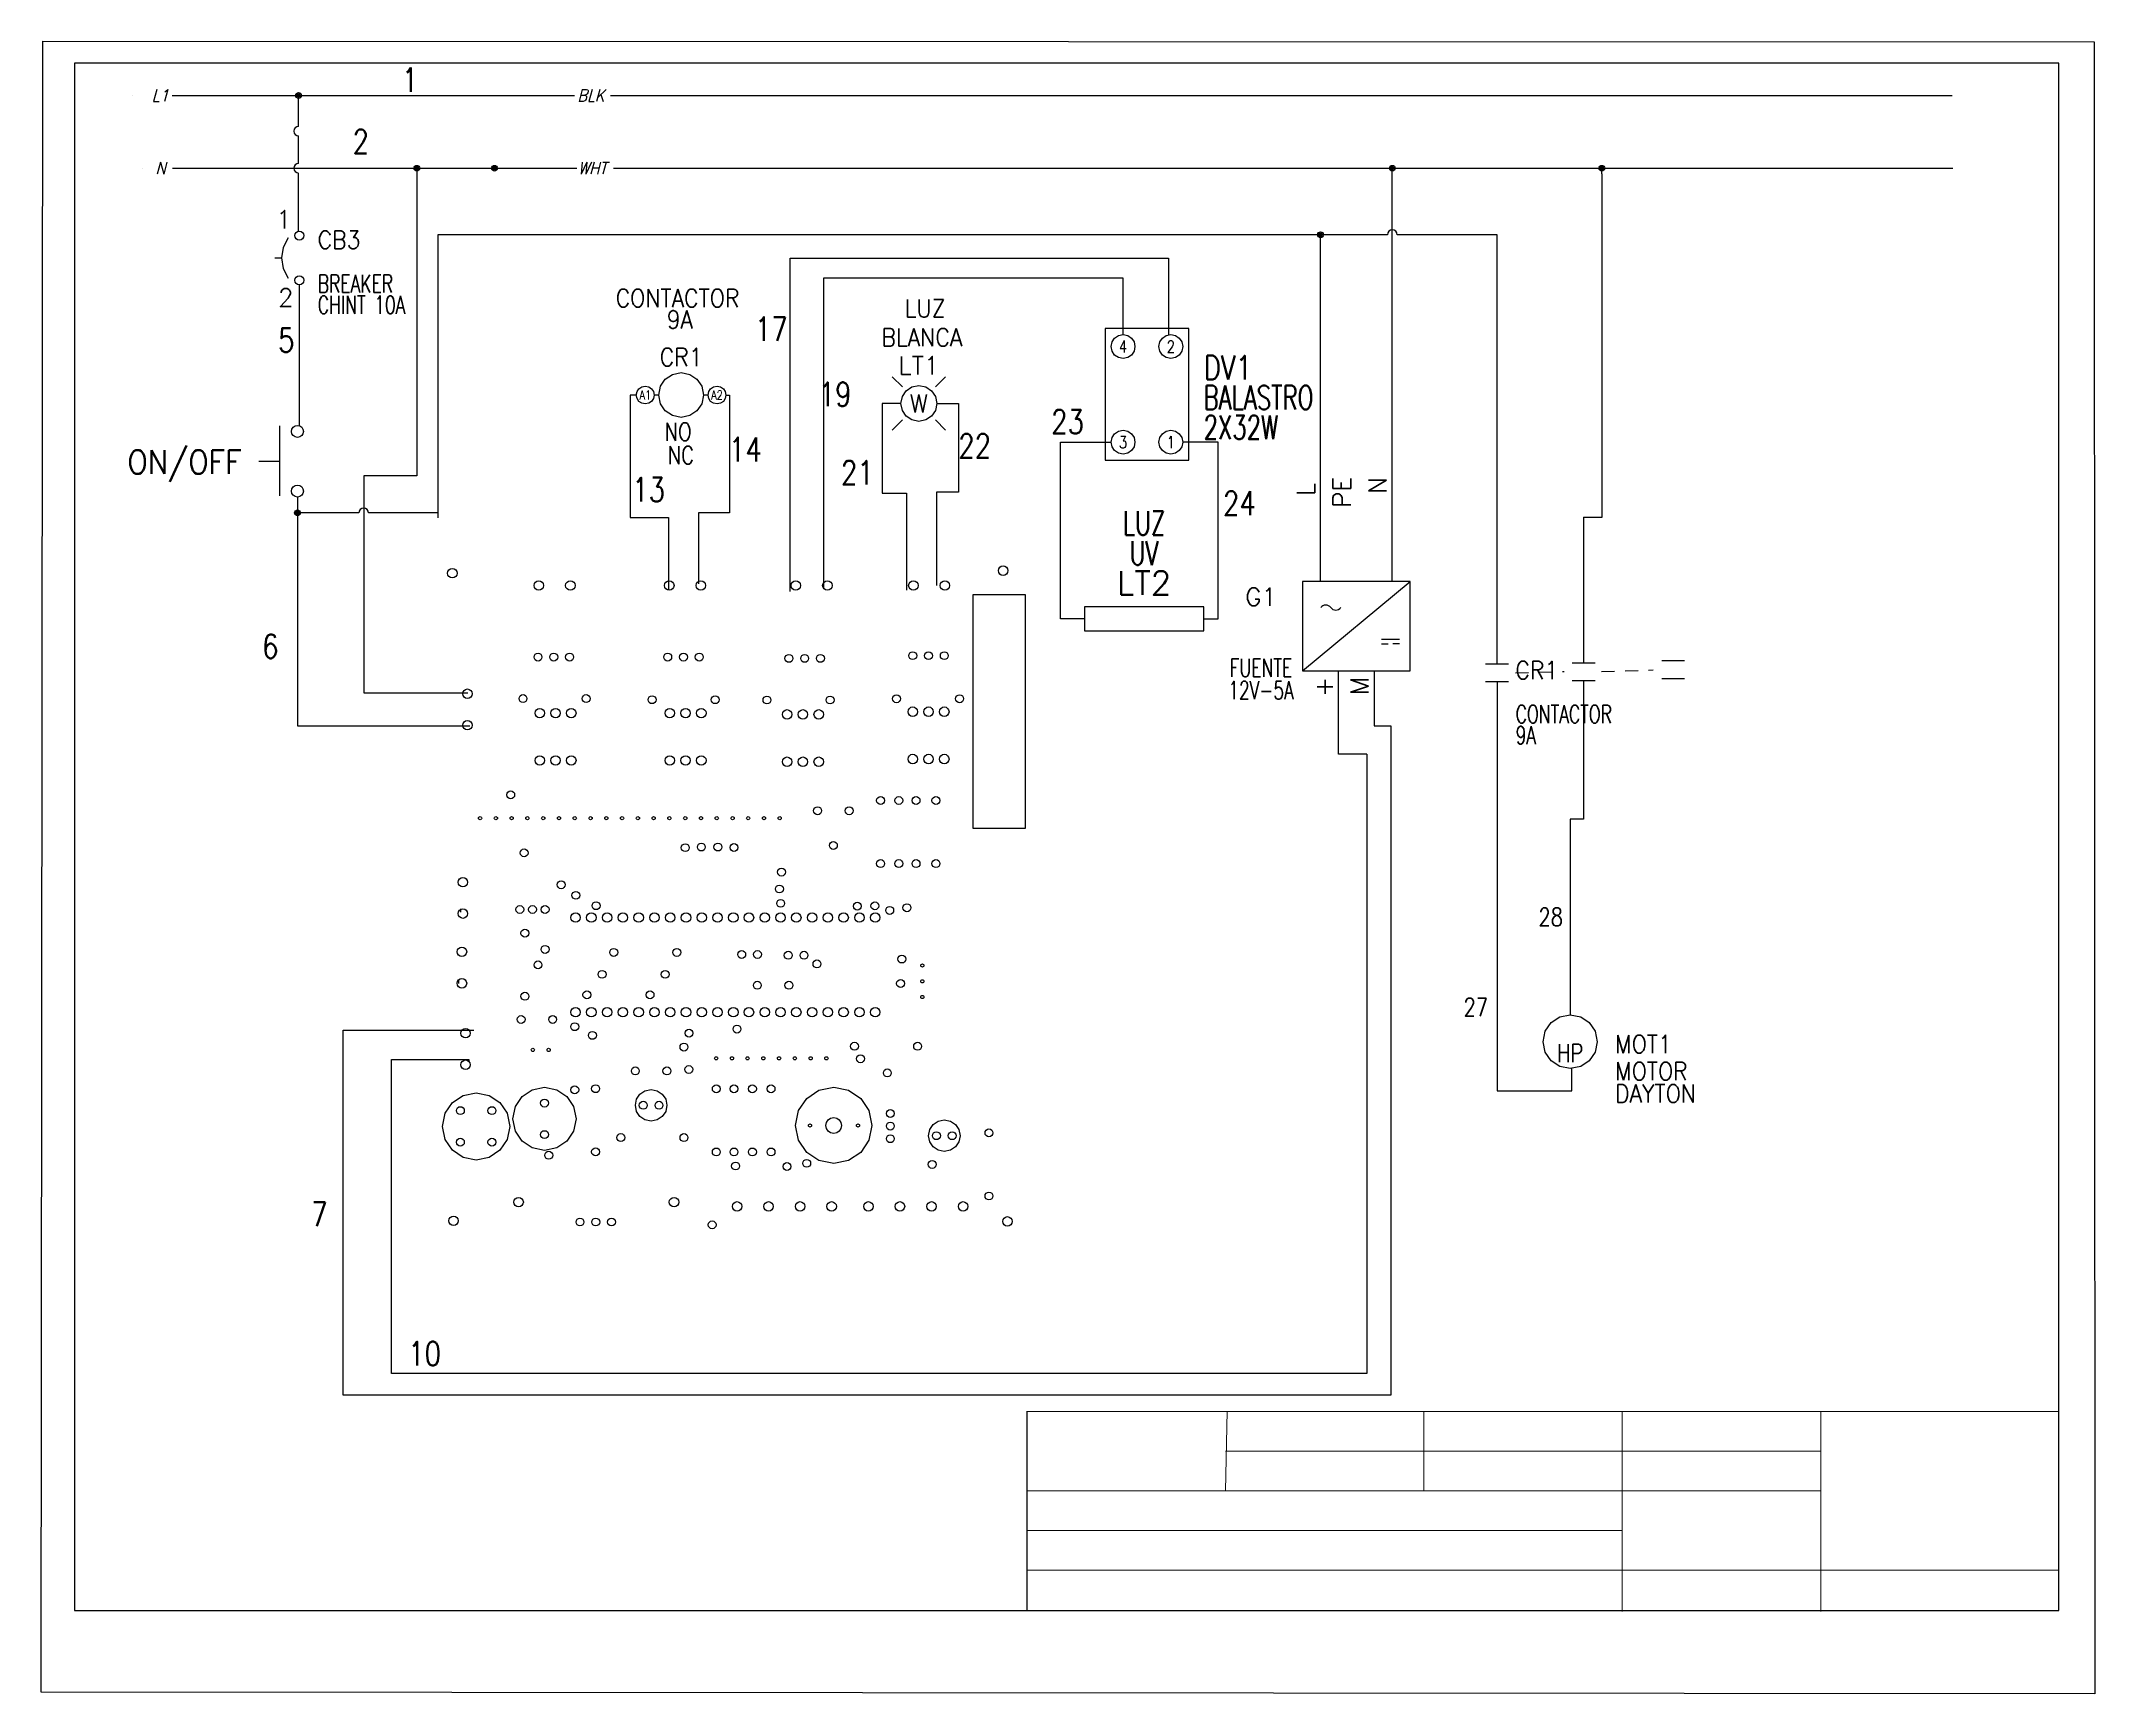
# Paper-space layout 'ANSI C Title Block' of a CAD drawing. Header units: inches. Extents: x 0.2 to 20.7, y -0.3 to 16.2.
# The model-space entities are those that its viewports show. They can reach past a viewport. Long polylines and large blocks are cut down to what shows.
import ezdxf
from ezdxf.enums import TextEntityAlignment as Align

# ---------------------------------------------------------------- set-up
doc = ezdxf.new("R2010")
doc.units = ezdxf.units.IN
doc.header["$MEASUREMENT"] = 0
for name, pattern in [('CENTERX2', [20.32, 12.7, -2.54, 2.54, -2.54]), ('DOT2', [0.635, 0, -0.635]), ('HIDDEN2', [0.1875, 0.125, -0.0625])]:
    doc.linetypes.add(name, pattern=pattern)
for name, color, linetype in [('12632256', 7, 'Continuous'), ('BLK_12AWG', 7, 'Continuous'), ('CONTORNO', 179, 'Continuous'), ('DESC', 1, 'Continuous'), ('DESCCHILD', 20, 'Continuous'), ('LINK', 9, 'HIDDEN2'), ('MISC', 250, 'Continuous'), ('SYMS', 7, 'Continuous'), ('TAGS', 250, 'Continuous'), ('TERMS', 250, 'Continuous'), ('Viewport', 7, 'Continuous'), ('WIREFIXED', 130, 'Continuous'), ('WIRES', 7, 'Continuous')]:
    doc.layers.add(name, color=color, linetype=linetype)
doc.layers.add('WIRENO', color=5, linetype='Continuous', true_color=0x0000ff)
doc.styles.add('SLDTEXTSTYLE0', font='tahoma.ttf')
doc.styles.add('SLDTEXTSTYLE1', font='')
doc.styles.add('WD', font='romans.shx')
doc.styles.add('WD_IEC', font='isocp2.shx', dxfattribs={"width": 0.9, "height": 4})
doc.styles.get('SLDTEXTSTYLE1').set_extended_font_data('Tahoma', bold=True)

psp = doc.layouts.new('ANSI C Title Block')

msp = doc.modelspace()

# ---------------------------------------------------------------- texts
at = {"color": 7, "linetype": 'Continuous', "lineweight": 0, "attachment_point": 1, "style": 'SLDTEXTSTYLE0'}
for s, insert, char_height in [('ESCALA:', (139.02, 96.508), 0.1318), ('\\pi-0.39529,l0.52705,t1.0541;FECHA:^I27/02/2019', (141.091, 96.509), 0.13176), ('VERSION:  01', (139.011, 96.094), 0.13176), ('REVISÓ:', (143.153, 96.095), 0.1318), ('MATERIAL: Cable Centelsa #18 negro, blanco y rojo.', (136.909, 95.273), 0.1245), ('\\pi-0.39529,l0.52705,t1.0541;NOMBRE:^IDiagrama CFLH con GLCD 2019', (136.92, 94.847), 0.13176), ('HOJA 1 DE 1', (143.358, 94.862), 0.17568), ('PLANO Nº:', (145.199, 94.844), 0.1318)]:
    msp.add_mtext(s, dxfattribs=dict(at, insert=insert, char_height=char_height))
at = {"layer": 'CONTORNO', "color": 7}
for s, insert, char_height, attachment_point, style in [('N/A', (140.393, 96.535), 0.1581, 2, 'SLDTEXTSTYLE0'), ('DIBUJÓ: Felipe Garzon', (143.148, 96.509), 0.13176, 1, 'SLDTEXTSTYLE0'), ('ORDENAR Y AJUSTAR CABLEADO', (139.842, 95.702), 0.17568, 2, 'SLDTEXTSTYLE1'), ('ACABADO SUPERFICIAL:', (143.146, 95.761), 0.13176, 1, 'SLDTEXTSTYLE0'), ('CABLEADO NO INCLUIDO EN ESTE PLANO, VERIFICAR ESQUEMAS ELECTRONICOS.', (136.704, 94.975), 0.15372, 3, 'SLDTEXTSTYLE0')]:
    msp.add_mtext(s, dxfattribs=dict(at, insert=insert, char_height=char_height, attachment_point=attachment_point, style=style))
at = {"layer": 'CONTORNO', "insert": (145.472, 96.277), "char_height": 0.2196, "attachment_point": 1, "style": 'SLDTEXTSTYLE1'}
msp.add_mtext('JP INGLOBAL', dxfattribs=at)

# ---------------------------------------------------------------- blocks, each defined once
blk = doc.blocks.new('SW_NOTE_2')
at = {"layer": 'CONTORNO', "color": 0, "char_height": 1.0583, "attachment_point": 2, "style": 'SLDTEXTSTYLE0'}
for s, insert in [('La información aqui contenida es ', (10.29, 1.34)), ('propiedad intelectual de', (10.08, -0.07)), ('JP INGLOBLAL.', (10.1, -1.48)), ('Prohibida su reproducción total o ', (10.3, -2.89)), ('parcial sin autorización', (10.12, -4.3))]:
    blk.add_mtext(s, dxfattribs=dict(at, insert=insert))
blk = doc.blocks.new('SW_NOTE_4')
at = {"color": 0, "linetype": 'Continuous', "lineweight": 0, "char_height": 1.587, "attachment_point": 1, "style": 'SLDTEXTSTYLE0'}
for s, insert in [('CANT. POR ', (0, 2.02)), ('MAQUINA:', (0, -0.1))]:
    blk.add_mtext(s, dxfattribs=dict(at, insert=insert))
blk = doc.blocks.new('HT0_LGENERIC')
at = {"style": 'WD', "oblique": 15, "width": 0.9}
blk.add_attdef('COLOR', text='', height=0.125, dxfattribs=at).set_placement((0, 0), align=Align.MIDDLE_CENTER)
at = {"color": 7, "style": 'WD'}
for tag, p in [('X4_TINY_DOT_DONT_REMOVE', (-0.125, 0)), ('X1_TINY_DOT_DONT_REMOVE', (0.125, 0))]:
    blk.add_attdef(tag, p, '', height=0.0001, dxfattribs=at)
at = {"style": 'WD', "flags": 1}
for tag, p in [('X4TERM01', (-0.125, 0)), ('X1TERM01', (0.125, 0))]:
    blk.add_attdef(tag, p, '', height=0.01, dxfattribs=at)
blk = doc.blocks.new('WDDOT')
for radius in [0.03, 0.0187, 0.00929]:
    blk.add_circle((0, 0), radius)
blk = doc.blocks.new('VCB1')
at = {"linetype": 'HIDDEN2'}
blk.add_line((-0.171, 0), (-0.125, 0), dxfattribs=at)
for centre in [(0, 0.156), (0, -0.156)]:
    blk.add_circle(centre, 0.0312)
blk.add_arc((0.109, 0), 0.234, 143.1301, 216.8699)
at = {"style": 'WD'}
for tag, p, width in [('INST', (0.219, 0.388), 0.7), ('LOC', (0.219, 0.219), 0.7), ('TAG1', (0.127, 0.064), 0.9), ('XREF', (0.129, -0.09), 0.7), ('DESC1', (0.129, -0.242), 0.7), ('DESC2', (0.129, -0.389), 0.7)]:
    blk.add_attdef(tag, p, '', height=0.125, dxfattribs=dict(at, width=width))
at = {"linetype": 'Continuous', "style": 'WD'}
for tag, height, flags, p in [('TERM01', 0.125, 8, (-0.055, 0.207)), ('MFG', 0.01, 9, (-0.142, -0.088)), ('CAT', 0.01, 9, (-0.142, -0.073))]:
    blk.add_attdef(tag, text='', height=height, dxfattribs=dict(at, flags=flags)).set_placement(p, align=Align.RIGHT)
at = {"style": 'WD', "width": 0.7}
blk.add_attdef('RATING1', text='', height=0.125, dxfattribs=at).set_placement((-0.188, 0.062), align=Align.RIGHT)
at = {"color": 7, "style": 'WD', "flags": 1}
for tag, p in [('X2TERM01', (0, 0.188)), ('X8TERM02', (0, -0.188))]:
    blk.add_attdef(tag, p, '', height=0.0125, dxfattribs=at)
at = {"color": 7, "style": 'WD'}
for tag, p in [('X4LINK', (-0.25, 0)), ('X1LINK', (0, 0))]:
    blk.add_attdef(tag, p, '', height=0.01, dxfattribs=at)
at = {"linetype": 'Continuous', "style": 'WD', "flags": 9}
blk.add_attdef('ASSYCODE', text='', height=0.01, dxfattribs=at).set_placement((-0.153, -0.106), align=Align.CENTER)
at = {"style": 'WD', "flags": 9}
for tag, p in [('CONTACT', (-0.129, -0.129)), ('FAMILY', (-0.142, -0.036))]:
    blk.add_attdef(tag, text='', height=0.01, dxfattribs=at).set_placement(p, align=Align.RIGHT)
at = {"linetype": 'Continuous', "style": 'WD', "flags": 8}
blk.add_attdef('TERM02', text='', height=0.125, dxfattribs=at).set_placement((-0.041, -0.213), align=Align.TOP_RIGHT)
blk = doc.blocks.new('VCR21')
at = {"linetype": 'Continuous'}
for p, q in [((-0.08, 0.062), (0.08, 0.062)), ((-0.08, -0.062), (0.08, -0.062))]:
    blk.add_line(p, q, dxfattribs=at)
at = {"style": 'WD'}
for tag, p, width in [('INST', (0.125, 0.279), 0.7), ('LOC', (0.125, 0.109), 0.7), ('TAG2', (0.127, -0.045), 0.9), ('XREF', (0.129, -0.199), 0.7), ('DESC1', (0.129, -0.351), 0.7), ('DESC2', (0.129, -0.499), 0.7), ('DESC3', (0.129, -0.646), 0.7)]:
    blk.add_attdef(tag, p, '', height=0.125, dxfattribs=dict(at, width=width))
at = {"linetype": 'Continuous', "style": 'WD', "width": 0.9, "flags": 8}
blk.add_attdef('TERM01', text='', height=0.125, dxfattribs=at).set_placement((-0.031, 0.125), align=Align.RIGHT)
at = {"style": 'WD'}
for tag, p, flags in [('FAMILY', (-0.181, 0.003), 9), ('CONTACT', (-0.181, -0.014), 1)]:
    blk.add_attdef(tag, p, '', height=0.01, dxfattribs=dict(at, flags=flags))
at = {"color": 7, "style": 'WD'}
for tag, p in [('X4LINK', (-0.141, 0)), ('X1LINK', (0.125, 0))]:
    blk.add_attdef(tag, p, '', height=0.01, dxfattribs=at)
at = {"color": 7, "style": 'WD', "flags": 1}
for tag, p in [('X2TERM01', (0, 0.062)), ('X8TERM02', (0, -0.062))]:
    blk.add_attdef(tag, p, '', height=0.0125, dxfattribs=at)
at = {"linetype": 'Continuous', "style": 'WD', "width": 0.9, "flags": 8}
blk.add_attdef('TERM02', text='', height=0.125, dxfattribs=at).set_placement((-0.031, -0.125), align=Align.TOP_RIGHT)
blk = doc.blocks.new('VMO12')
blk.add_circle((0, 0), 0.188)
at = {"linetype": 'Continuous', "style": 'WD', "flags": 8}
for tag, p in [('TERM01', (-0.031, 0.212)), ('TERM03', (-0.219, -0.135))]:
    blk.add_attdef(tag, text='', height=0.125, dxfattribs=at).set_placement(p, align=Align.RIGHT)
at = {"style": 'WD'}
for tag, p, width in [('INST', (0.318, 0.263), 0.7), ('LOC', (0.318, 0.094), 0.7), ('TAG1', (0.312, -0.079), 0.9), ('DESC1', (0.314, -0.268), 0.9), ('DESC2', (0.314, -0.424), 0.9), ('DESC3', (0.314, -0.581), 0.9), ('RATING3', (0.314, -0.737), 0.8), ('RATING4', (0.314, -0.893), 0.8), ('WDTAGALT', (0.312, -1.063), 0.7)]:
    blk.add_attdef(tag, p, '', height=0.125, dxfattribs=dict(at, width=width))
at = {"style": 'WD', "flags": 9}
blk.add_attdef('FAMILY', text='', height=0.01, dxfattribs=at).set_placement((-0.005, 0.17), align=Align.CENTER)
at = {"linetype": 'Continuous', "style": 'WD', "flags": 1}
for tag, p in [('MFG', (0, 0.14)), ('CAT', (0, 0.159))]:
    blk.add_attdef(tag, text='', height=0.01, dxfattribs=at).set_placement(p, align=Align.MIDDLE)
at = {"color": 7, "style": 'WD', "flags": 1}
for tag, p in [('X2TERM01', (0, 0.188)), ('X8TERM02', (0, -0.188))]:
    blk.add_attdef(tag, p, '', height=0.0125, dxfattribs=at)
at = {"style": 'WD', "width": 0.8}
blk.add_attdef('RATING1', text='', height=0.125, dxfattribs=at).set_placement((0, 0), align=Align.CENTER)
at = {"linetype": 'Continuous', "style": 'WD', "flags": 9}
blk.add_attdef('ASSYCODE', text='', height=0.01, dxfattribs=at).set_placement((0, 0.125), align=Align.CENTER)
at = {"style": 'WD', "width": 0.8}
blk.add_attdef('RATING2', text='', height=0.125, dxfattribs=at).set_placement((0, -0.016), align=Align.TOP_CENTER)
at = {"style": 'WD', "flags": 1}
blk.add_attdef('X0TERM03', (-0.138, -0.127), '', height=0.0125, dxfattribs=at)
at = {"linetype": 'Continuous', "style": 'WD', "flags": 8}
blk.add_attdef('TERM02', text='', height=0.125, dxfattribs=at).set_placement((-0.031, -0.209), align=Align.TOP_RIGHT)
blk = doc.blocks.new('WD_WNV')
at = {"linetype": 'Continuous', "style": 'WD', "width": 0.8}
blk.add_attdef('WIRENO', text='', height=0.125, dxfattribs=at).set_placement((-0.05, 0), align=Align.MIDDLE_RIGHT)
at = {"style": 'WD', "flags": 1}
for tag, p in [('W01USER', (-0.062, 0.094)), ('W02USER', (-0.062, 0.086)), ('W03USER', (-0.062, 0.078)), ('W04USER', (-0.062, 0.07)), ('W05USER', (-0.062, 0.062)), ('W06USER', (-0.062, 0.055)), ('W07USER', (-0.062, 0.047)), ('W08USER', (-0.062, 0.039)), ('W09USER', (-0.062, 0.031)), ('W10USER', (-0.062, 0.023))]:
    blk.add_attdef(tag, text='', height=0.005, dxfattribs=at).set_placement(p, align=Align.CENTER)
blk = doc.blocks.new('HCR1T')
for p, q in [((-0.156, 0), (-0.188, 0)), ((0.188, 0), (0.156, 0))]:
    blk.add_line(p, q)
for centre, radius in [((0, 0), 0.156), ((-0.25, 0), 0.0625), ((0.25, 0), 0.0625)]:
    blk.add_circle(centre, radius)
at = {"style": 'WD'}
for tag, width, p in [('INST', 0.7, (0, 0.528)), ('LOC', 0.7, (0, 0.359)), ('TAG1', 0.9, (0, 0.202))]:
    blk.add_attdef(tag, text='', height=0.125, dxfattribs=dict(at, width=width)).set_placement(p, align=Align.CENTER)
at = {"style": 'WD', "flags": 9}
blk.add_attdef('FAMILY', text='', height=0.01, dxfattribs=at).set_placement((-0.005, 0.17), align=Align.CENTER)
at = {"linetype": 'Continuous', "style": 'WD', "flags": 1}
for tag, p in [('MFG', (0, 0.14)), ('CAT', (0, 0.159))]:
    blk.add_attdef(tag, text='', height=0.01, dxfattribs=at).set_placement(p, align=Align.MIDDLE)
at = {"style": 'WD'}
for tag, p, width in [('DESC1', (1.126, 0.076), 0.9), ('DESC2', (1.126, -0.081), 0.9), ('DESC3', (1.126, -0.237), 0.9), ('XREFNO', (1.359, -0.393), 0.8), ('XREFNC', (1.359, -0.549), 0.8)]:
    blk.add_attdef(tag, p, '', height=0.125, dxfattribs=dict(at, width=width))
at = {"linetype": 'Continuous', "style": 'WD', "width": 0.8, "flags": 8}
for tag, p in [('TERM01', (-0.25, 0)), ('TERM02', (0.25, 0))]:
    blk.add_attdef(tag, text='', height=0.0625, dxfattribs=at).set_placement(p, align=Align.MIDDLE_CENTER)
at = {"style": 'WD', "flags": 1}
for tag, p in [('X4TERM01', (-0.312, 0)), ('X1TERM02', (0.312, 0))]:
    blk.add_attdef(tag, p, '', height=0.0125, dxfattribs=at)
at = {"linetype": 'Continuous', "style": 'WD', "flags": 9}
blk.add_attdef('ASSYCODE', text='', height=0.01, dxfattribs=at).set_placement((0, 0.109), align=Align.CENTER)
at = {"style": 'WD', "width": 0.8, "flags": 8}
for tag, p in [('NO', (1.126, -0.393)), ('NC', (1.126, -0.549))]:
    blk.add_attdef(tag, p, '', height=0.125, dxfattribs=at)
blk = doc.blocks.new('HLT1W')
for p, q in [((-0.115, 0.115), (-0.186, 0.186)), ((0.115, 0.115), (0.186, 0.186)), ((-0.115, -0.115), (-0.186, -0.186)), ((0.115, -0.115), (0.186, -0.186))]:
    blk.add_line(p, q)
blk.add_circle((0, 0), 0.125)
at = {"style": 'WD', "width": 0.7}
for tag, p in [('INST', (0.006, 0.528)), ('LOC', (0.006, 0.359))]:
    blk.add_attdef(tag, text='', height=0.125, dxfattribs=at).set_placement(p, align=Align.CENTER)
at = {"style": 'WD'}
blk.add_attdef('TAG1', text='', height=0.125, dxfattribs=at).set_placement((0, 0.202), align=Align.CENTER)
at = {"style": 'WD', "flags": 9}
blk.add_attdef('FAMILY', text='', height=0.01, dxfattribs=at).set_placement((-0.005, 0.161), align=Align.CENTER)
at = {"linetype": 'Continuous', "style": 'WD', "flags": 1}
for tag, p in [('CAT', (0, 0.14)), ('MFG', (0, 0.121))]:
    blk.add_attdef(tag, text='', height=0.01, dxfattribs=at).set_placement(p, align=Align.MIDDLE)
at = {"style": 'WD'}
blk.add_attdef('COLOR', text='', height=0.125, dxfattribs=at).set_placement((0, 0), align=Align.MIDDLE)
at = {"style": 'WD', "flags": 1}
for tag, p in [('X4TERM01', (-0.125, 0)), ('X1TERM02', (0.125, 0))]:
    blk.add_attdef(tag, p, '', height=0.0125, dxfattribs=at)
at = {"linetype": 'Continuous', "style": 'WD', "flags": 9}
blk.add_attdef('ASSYCODE', text='', height=0.01, dxfattribs=at).set_placement((-0.001, 0.096), align=Align.CENTER)
at = {"style": 'WD'}
for tag, p, width in [('DESC1', (1.125, 0), 0.9), ('WDTAGALT', (1.125, -0.312), 0.7)]:
    blk.add_attdef(tag, p, '', height=0.125, dxfattribs=dict(at, width=width))
at = {"linetype": 'Continuous', "style": 'WD', "flags": 8}
blk.add_attdef('TERM01', text='', height=0.125, dxfattribs=at).set_placement((-0.175, -0.031), align=Align.TOP_RIGHT)
blk.add_attdef('TERM02', text='', height=0.125, dxfattribs=at).set_placement((0.175, -0.031), align=Align.TOP_LEFT)
at = {"style": 'WD', "width": 0.9}
blk.add_attdef('DESC2', text='', height=0.125, dxfattribs=at).set_placement((1.125, -0.031), align=Align.TOP_LEFT)
blk = doc.blocks.new('VPW1_1PH')
for p, q in [((-0.125, -0.625), (0.625, 0)), ((0.425, -0.404), (0.55, -0.404)), ((0.425, -0.435), (0.472, -0.435)), ((0.55, -0.435), (0.503, -0.435))]:
    blk.add_line(p, q)
blk.add_lwpolyline([(-0.125, 0), (-0.125, -0.625), (0.625, -0.625), (0.625, 0)], close=True)
for centre, start, end in [((0.036, -0.209), 36.8699, 143.1301), ((0.106, -0.156), 216.8699, 323.1301)]:
    blk.add_arc(centre, 0.0438, start, end)
at = {"style": 'WD_IEC'}
blk.add_text('1', height=0.084, dxfattribs=at).set_placement((-0.034, -0.183), align=Align.MIDDLE_RIGHT)
at = {"linetype": 'Continuous', "style": 'WD', "flags": 8}
for tag, p in [('TERM01', (-0.04, 0.686)), ('TERM02', (0.21, 0.728)), ('TERM03', (0.46, 0.728)), ('TERM04', (0.085, -0.665)), ('TERM05', (0.335, -0.665))]:
    blk.add_attdef(tag, text='', height=0.125, rotation=90, dxfattribs=at).set_placement(p, align=Align.RIGHT)
at = {"style": 'WD', "width": 0.7}
for tag, p in [('INST', (-0.416, 0.169)), ('LOC', (-0.416, -0.001)), ('RATING1', (-0.416, -0.34)), ('XREF', (-0.416, -0.51)), ('DESC1', (-0.416, -0.666)), ('DESC2', (-0.416, -0.822)), ('DESC3', (-0.416, -0.977))]:
    blk.add_attdef(tag, text='', height=0.125, dxfattribs=at).set_placement(p, align=Align.CENTER)
at = {"style": 'WD'}
for tag, p, height, flags in [('X2TERM01', (0, 0), 0.0125, 1), ('X2TERM02', (0.25, 0), 0.0125, 1), ('X2TERM03', (0.5, 0), 0.0125, 1), ('FAMILY', (0.684, -0.525), 0.01, 9), ('X8TERM04', (0.125, -0.625), 0.0125, 1), ('X8TERM05', (0.375, -0.625), 0.0125, 1)]:
    blk.add_attdef(tag, p, '', height=height, dxfattribs=dict(at, flags=flags))
blk.add_attdef('TAG1', text='', height=0.125, dxfattribs=at).set_placement((-0.416, -0.171), align=Align.CENTER)
at = {"linetype": 'Continuous', "style": 'WD', "flags": 9}
for tag, p in [('MFG', (0.709, -0.085)), ('CAT', (0.711, -0.066)), ('ASSYCODE', (0.709, -0.606))]:
    blk.add_attdef(tag, text='', height=0.01, dxfattribs=at).set_placement(p, align=Align.CENTER)
blk = doc.blocks.new('VDV1TFL')
for p, q in [((-0.344, 0.344), (-0.344, -0.344)), ((0.094, 0.344), (-0.344, 0.344)), ((0.094, -0.344), (0.094, 0.344)), ((-0.344, -0.344), (0.094, -0.344))]:
    blk.add_line(p, q)
for centre in [(-0.25, 0.25), (0, 0.25), (-0.25, -0.25), (0, -0.25)]:
    blk.add_circle(centre, 0.0625)
at = {"style": 'WD', "width": 0.7}
for tag, p in [('INST', (-0.119, 0.545)), ('LOC', (-0.119, 0.375)), ('RATING2', (-0.125, -0.156))]:
    blk.add_attdef(tag, text='', height=0.125, dxfattribs=at).set_placement(p, align=Align.CENTER)
at = {"style": 'WD', "flags": 1}
for tag, p in [('X2TERM04', (-0.25, 0.312)), ('X2TERM02', (0, 0.312)), ('X4TERM04', (-0.312, 0.25)), ('X1TERM02', (0.062, 0.25)), ('X4TERM03', (-0.312, -0.25)), ('X8TERM03', (-0.25, -0.312)), ('X8TERM01', (0, -0.312)), ('X1TERM01', (0.062, -0.25))]:
    blk.add_attdef(tag, p, '', height=0.0125, dxfattribs=at)
at = {"linetype": 'Continuous', "style": 'WD', "width": 0.8, "flags": 8}
for tag, p in [('TERM04', (-0.25, 0.25)), ('TERM02', (0, 0.25)), ('TERM03', (-0.25, -0.25)), ('TERM01', (0, -0.25))]:
    blk.add_attdef(tag, text='', height=0.0625, dxfattribs=at).set_placement(p, align=Align.MIDDLE)
at = {"style": 'WD', "width": 0.7}
blk.add_attdef('RATING1', text='', height=0.125, dxfattribs=at).set_placement((-0.125, 0.062), align=Align.MIDDLE)
at = {"style": 'WD'}
for tag, p, width in [('TAG1', (0.172, 0.077), 0.8), ('DESC1', (0.172, -0.079), 0.7), ('DESC2', (0.172, -0.235), 0.7), ('XREF', (0.172, -0.391), 0.7)]:
    blk.add_attdef(tag, p, '', height=0.125, dxfattribs=dict(at, width=width))
at = {"style": 'WD', "flags": 9}
blk.add_attdef('FAMILY', text='', height=0.01, dxfattribs=at).set_placement((-0.13, -0.08), align=Align.CENTER)
at = {"linetype": 'Continuous', "style": 'WD', "flags": 1}
for tag, p in [('MFG', (-0.125, -0.11)), ('CAT', (-0.125, -0.091))]:
    blk.add_attdef(tag, text='', height=0.01, dxfattribs=at).set_placement(p, align=Align.MIDDLE)
at = {"linetype": 'Continuous', "style": 'WD', "flags": 9}
blk.add_attdef('ASSYCODE', text='', height=0.01, dxfattribs=at).set_placement((-0.125, -0.125), align=Align.CENTER)
blk = doc.blocks.new('HLT1ENC')
for p, q in [((-0.312, 0.062), (-0.312, -0.062)), ((0.312, 0.062), (-0.312, 0.062)), ((0.312, -0.062), (0.312, 0.062)), ((-0.312, -0.062), (0.312, -0.062))]:
    blk.add_line(p, q)
at = {"style": 'WD', "width": 0.7}
for tag, p in [('INST', (0, 0.763)), ('LOC', (0, 0.594)), ('DESC1', (0, 0.437)), ('DESC2', (0, 0.281))]:
    blk.add_attdef(tag, text='', height=0.125, dxfattribs=at).set_placement(p, align=Align.CENTER)
at = {"style": 'WD'}
blk.add_attdef('TAG1', text='', height=0.125, dxfattribs=at).set_placement((0, 0.125), align=Align.CENTER)
for tag, p, height, flags in [('FAMILY', (0.33, 0.152), 0.01, 9), ('X4TERM01', (-0.312, 0), 0.0125, 1), ('X1TERM02', (0.312, 0), 0.0125, 1)]:
    blk.add_attdef(tag, p, '', height=height, dxfattribs=dict(at, flags=flags))
at = {"linetype": 'Continuous', "style": 'WD', "flags": 9}
for tag, p in [('CAT', (0.355, 0.108)), ('ASSYCODE', (0.355, 0.071)), ('MFG', (0.353, 0.089))]:
    blk.add_attdef(tag, text='', height=0.01, dxfattribs=at).set_placement(p, align=Align.CENTER)
at = {"linetype": 'Continuous', "style": 'WD', "flags": 8}
blk.add_attdef('TERM01', text='', height=0.125, dxfattribs=at).set_placement((-0.406, -0.031), align=Align.TOP_RIGHT)
blk.add_attdef('TERM02', text='', height=0.125, dxfattribs=at).set_placement((0.406, -0.031), align=Align.TOP_LEFT)
blk = doc.blocks.new('WD_WNH')
at = {"linetype": 'Continuous', "style": 'WD', "width": 0.8}
blk.add_attdef('WIRENO', text='', height=0.125, dxfattribs=at).set_placement((0, 0.062), align=Align.CENTER)
at = {"style": 'WD', "flags": 1}
for tag, p in [('W01USER', (0, 0.078)), ('W02USER', (0, 0.07)), ('W03USER', (0, 0.062)), ('W04USER', (0, 0.055)), ('W05USER', (0, 0.047)), ('W06USER', (0, 0.039)), ('W07USER', (0, 0.031)), ('W08USER', (0, 0.023)), ('W09USER', (0, 0.016)), ('W10USER', (0, 0.008))]:
    blk.add_attdef(tag, text='', height=0.005, dxfattribs=at).set_placement(p, align=Align.CENTER)
blk = doc.blocks.new('EPAD')
at = {"const_width": 0.5}
blk.add_lwpolyline([(-0.25, 0, 1), (0.25, 0, 1)], format="xyb", close=True, dxfattribs=at)
blk = doc.blocks.new('RPAD')
blk.add_trace([(-0.5, -0.5), (-0.5, 0.5), (0.5, -0.5), (0.5, 0.5)])
blk = doc.blocks.new('pcb')
for points, const_width in [([(132.258, 99.106), (136.092, 99.106), (136.092, 103.554), (132.258, 103.554), (132.258, 99.106)], 0.008), ([(132.876, 103.498), (132.876, 103.098)], 0.008), ([(132.876, 103.498), (133.276, 103.498)], 0.008), ([(133.276, 103.498), (133.276, 103.098)], 0.008), ([(133.703, 103.498), (133.703, 103.098)], 0.008), ([(133.703, 103.498), (134.103, 103.498)], 0.008), ([(134.103, 103.498), (134.103, 103.098)], 0.008), ([(134.505, 103.498), (134.505, 103.098)], 0.008), ([(134.505, 103.498), (134.905, 103.498)], 0.008), ([(134.905, 103.498), (134.905, 103.098)], 0.008), ([(135.25, 103.498), (135.25, 103.098)], 0.008), ([(135.25, 103.498), (135.65, 103.498)], 0.008), ([(135.65, 103.498), (135.65, 103.098)], 0.008), ([(132.29, 102.743), (132.79, 102.743), (132.79, 103.219), (132.29, 103.219), (132.29, 102.743)], 0.023), ([(132.876, 103.098), (133.276, 103.098)], 0.008), ([(133.703, 103.098), (134.103, 103.098)], 0.008), ([(134.505, 103.098), (134.905, 103.098)], 0.008), ([(135.25, 103.098), (135.65, 103.098)], 0.008), ([(132.921, 102.794), (133.221, 102.794), (133.221, 102.894), (132.921, 102.894), (132.921, 102.794)], 0.008), ([(133.743, 102.794), (134.043, 102.794), (134.043, 102.894), (133.743, 102.894), (133.743, 102.794)], 0.008), ([(134.511, 102.786), (134.811, 102.786), (134.811, 102.886), (134.511, 102.886), (134.511, 102.786)], 0.008), ([(135.296, 102.803), (135.596, 102.803), (135.596, 102.903), (135.296, 102.903), (135.296, 102.803)], 0.008), ([(132.324, 102.712), (132.724, 102.712)], 0.008), ([(132.324, 102.312), (132.324, 102.712)], 0.008), ([(132.724, 102.312), (132.724, 102.712)], 0.008), ([(133.221, 102.794), (133.221, 102.744), (132.921, 102.744), (132.921, 102.794)], 0.008), ([(132.971, 102.794), (132.921, 102.744)], 0.008), ([(133.021, 102.794), (132.971, 102.744)], 0.008), ([(133.071, 102.794), (133.021, 102.744)], 0.008), ([(133.121, 102.794), (133.071, 102.744)], 0.008), ([(133.171, 102.794), (133.121, 102.744)], 0.008), ([(133.221, 102.794), (133.171, 102.744)], 0.008), ([(134.043, 102.794), (134.043, 102.744), (133.743, 102.744), (133.743, 102.794)], 0.008), ([(133.793, 102.794), (133.743, 102.744)], 0.008), ([(133.843, 102.794), (133.793, 102.744)], 0.008), ([(133.893, 102.794), (133.843, 102.744)], 0.008), ([(133.943, 102.794), (133.893, 102.744)], 0.008), ([(133.993, 102.794), (133.943, 102.744)], 0.008), ([(134.043, 102.794), (133.993, 102.744)], 0.008), ([(134.811, 102.786), (134.811, 102.736), (134.511, 102.736), (134.511, 102.786)], 0.008), ([(134.561, 102.786), (134.511, 102.736)], 0.008), ([(134.611, 102.786), (134.561, 102.736)], 0.008), ([(134.661, 102.786), (134.611, 102.736)], 0.008), ([(134.711, 102.786), (134.661, 102.736)], 0.008), ([(134.761, 102.786), (134.711, 102.736)], 0.008), ([(134.811, 102.786), (134.761, 102.736)], 0.008), ([(135.596, 102.803), (135.596, 102.753), (135.296, 102.753), (135.296, 102.803)], 0.008), ([(135.346, 102.803), (135.296, 102.753)], 0.008), ([(135.396, 102.803), (135.346, 102.753)], 0.008), ([(135.446, 102.803), (135.396, 102.753)], 0.008), ([(135.496, 102.803), (135.446, 102.753)], 0.008), ([(135.546, 102.803), (135.496, 102.753)], 0.008), ([(135.596, 102.803), (135.546, 102.753)], 0.008), ([(132.926, 102.581), (132.976, 102.581)], 0.008), ([(132.976, 102.556), (133.176, 102.556), (133.176, 102.606), (132.976, 102.606), (132.976, 102.556)], 0.008), ([(133.176, 102.581), (133.226, 102.581)], 0.008), ([(133.744, 102.574), (133.794, 102.574)], 0.008), ([(133.794, 102.549), (133.994, 102.549), (133.994, 102.599), (133.794, 102.599), (133.794, 102.549)], 0.008), ([(133.994, 102.574), (134.044, 102.574)], 0.008), ([(134.472, 102.572), (134.522, 102.572)], 0.008), ([(134.522, 102.547), (134.722, 102.547), (134.722, 102.597), (134.522, 102.597), (134.522, 102.547)], 0.008), ([(134.722, 102.572), (134.772, 102.572)], 0.008), ([(135.293, 102.58), (135.343, 102.58)], 0.008), ([(135.343, 102.555), (135.543, 102.555), (135.543, 102.605), (135.343, 102.605), (135.343, 102.555)], 0.008), ([(135.543, 102.58), (135.593, 102.58)], 0.008), ([(135.296, 102.398), (135.296, 102.448)], 0.008), ([(135.296, 102.448), (135.596, 102.448)], 0.008), ([(135.596, 102.248), (135.596, 102.448)], 0.008), ([(132.324, 102.312), (132.724, 102.312)], 0.008), ([(132.932, 102.389), (132.932, 102.439)], 0.008), ([(132.932, 102.439), (133.232, 102.439)], 0.008), ([(132.982, 102.339), (132.981, 102.349), (132.978, 102.359), (132.974, 102.367), (132.968, 102.374), (132.961, 102.381), (132.952, 102.385), (132.942, 102.388), (132.932, 102.389)], 0.008), ([(132.982, 102.339), (132.981, 102.329), (132.978, 102.319), (132.974, 102.31), (132.968, 102.303), (132.961, 102.297), (132.952, 102.293), (132.942, 102.29), (132.932, 102.289)], 0.008), ([(133.232, 102.239), (133.232, 102.439)], 0.008), ([(133.756, 102.389), (133.756, 102.439)], 0.008), ([(133.756, 102.439), (134.056, 102.439)], 0.008), ([(133.806, 102.339), (133.805, 102.349), (133.802, 102.359), (133.798, 102.367), (133.792, 102.374), (133.785, 102.381), (133.776, 102.385), (133.766, 102.388), (133.756, 102.389)], 0.008), ([(133.806, 102.339), (133.805, 102.329), (133.802, 102.319), (133.798, 102.31), (133.792, 102.303), (133.785, 102.297), (133.776, 102.293), (133.766, 102.29), (133.756, 102.289)], 0.008), ([(134.056, 102.239), (134.056, 102.439)], 0.008), ([(134.5, 102.381), (134.5, 102.431)], 0.008), ([(134.5, 102.431), (134.8, 102.431)], 0.008), ([(134.55, 102.331), (134.549, 102.341), (134.546, 102.351), (134.542, 102.359), (134.536, 102.366), (134.529, 102.373), (134.52, 102.377), (134.51, 102.38), (134.5, 102.381)], 0.008), ([(134.55, 102.331), (134.549, 102.321), (134.546, 102.311), (134.542, 102.302), (134.536, 102.295), (134.529, 102.289), (134.52, 102.285), (134.51, 102.282), (134.5, 102.281)], 0.008), ([(134.8, 102.231), (134.8, 102.431)], 0.008), ([(135.346, 102.348), (135.345, 102.358), (135.342, 102.368), (135.338, 102.376), (135.332, 102.384), (135.325, 102.39), (135.316, 102.394), (135.306, 102.397), (135.296, 102.398)], 0.008), ([(135.346, 102.348), (135.345, 102.338), (135.342, 102.328), (135.338, 102.319), (135.332, 102.312), (135.325, 102.306), (135.316, 102.302), (135.306, 102.299), (135.296, 102.298)], 0.008), ([(132.932, 102.239), (132.932, 102.289)], 0.008), ([(132.932, 102.239), (133.232, 102.239)], 0.008), ([(133.756, 102.239), (133.756, 102.289)], 0.008), ([(133.756, 102.239), (134.056, 102.239)], 0.008), ([(134.5, 102.231), (134.5, 102.281)], 0.008), ([(134.5, 102.231), (134.8, 102.231)], 0.008), ([(135.296, 102.248), (135.296, 102.298)], 0.008), ([(135.296, 102.248), (135.596, 102.248)], 0.008), ([(132.504, 101.673), (134.603, 101.673), (134.603, 101.923), (132.504, 101.923), (132.504, 101.673)], 0.008), ([(134.743, 101.87), (134.643, 101.97), (132.799, 101.97), (132.798, 101.971)], 0.025), ([(134.693, 101.795), (134.993, 101.795), (134.993, 101.945), (134.693, 101.945), (134.693, 101.795)], 0.008), ([(134.749, 101.575), (134.941, 101.575), (134.941, 101.796), (134.749, 101.796), (134.749, 101.575)], 0.008), ([(135.117, 101.635), (135.167, 101.635), (135.167, 101.835), (135.117, 101.835), (135.117, 101.635)], 0.008), ([(135.142, 101.885), (135.142, 101.835)], 0.008), ([(135.233, 101.635), (135.283, 101.635), (135.283, 101.835), (135.233, 101.835), (135.233, 101.635)], 0.008), ([(135.258, 101.885), (135.258, 101.835)], 0.008), ([(135.342, 101.635), (135.392, 101.635), (135.392, 101.835), (135.342, 101.835), (135.342, 101.635)], 0.008), ([(135.367, 101.885), (135.367, 101.835)], 0.008), ([(135.468, 101.635), (135.518, 101.635), (135.518, 101.835), (135.468, 101.835), (135.468, 101.635)], 0.008), ([(135.493, 101.885), (135.493, 101.835)], 0.008), ([(134.603, 101.723), (132.504, 101.723)], 0.008), ([(133.904, 101.636), (133.904, 101.694), (133.946, 101.736), (134.231, 101.736), (134.306, 101.66), (134.695, 101.66), (134.841, 101.514), (135.049, 101.514), (135.309, 101.255)], 0.025), ([(133.451, 100.972), (133.365, 101.058), (133.166, 101.058), (133.114, 101.11), (133.114, 101.278), (132.947, 101.443), (132.947, 101.538), (132.883, 101.603)], 0.025), ([(133.118, 101.401), (133.855, 101.401), (134.01, 101.556), (134.01, 101.609), (134.006, 101.64)], 0.025), ([(133.211, 101.334), (133.901, 101.334), (134.117, 101.55), (134.117, 101.61), (134.111, 101.64)], 0.025), ([(133.339, 101.268), (133.354, 101.283), (133.991, 101.283), (134.207, 101.498), (134.207, 101.631), (134.213, 101.637)], 0.025), ([(134.893, 101.645), (134.793, 101.645)], 0.008), ([(135.142, 101.635), (135.142, 101.585)], 0.008), ([(135.258, 101.635), (135.258, 101.585)], 0.008), ([(135.367, 101.635), (135.367, 101.585)], 0.008), ([(135.493, 101.635), (135.493, 101.585)], 0.008), ([(135.59, 101.088), (136.062, 101.088), (136.062, 101.559), (135.59, 101.559), (135.59, 101.088)], 0.008), ([(132.695, 101.517), (132.295, 101.517)], 0.008), ([(132.295, 101.517), (132.295, 101.118)], 0.008), ([(132.695, 101.517), (132.695, 101.118)], 0.008), ([(135.2, 101.238), (135.2, 101.278), (135.024, 101.454), (134.542, 101.454), (134.514, 101.481)], 0.025), ([(136.062, 101.382), (136.22, 101.382), (136.22, 101.421), (136.062, 101.421), (136.062, 101.382)], 0.008), ([(132.806, 101.244), (132.807, 101.269), (132.814, 101.293), (132.825, 101.314), (132.841, 101.332), (132.86, 101.347), (132.883, 101.358), (132.908, 101.366), (132.936, 101.368)], 0.008), ([(133.066, 101.244), (133.065, 101.269), (133.058, 101.293), (133.047, 101.314), (133.031, 101.332), (133.011, 101.347), (132.989, 101.358), (132.963, 101.366), (132.936, 101.368)], 0.008), ([(135.106, 101.267), (134.998, 101.374), (134.501, 101.374)], 0.025), ([(134.995, 101.265), (134.527, 101.265), (134.509, 101.283)], 0.025), ([(132.806, 101.244), (132.808, 101.229), (132.813, 101.213), (132.823, 101.197), (132.836, 101.179)], 0.008), ([(132.836, 101.179), (133.036, 101.179)], 0.008), ([(133.066, 101.244), (133.064, 101.229), (133.059, 101.213), (133.049, 101.197), (133.036, 101.179)], 0.008), ([(133.159, 100.993), (133.159, 101.143)], 0.008), ([(133.159, 101.143), (135.158, 101.143)], 0.008), ([(134.003, 101.142), (133.983, 101.142)], 0.008), ([(133.993, 101.132), (133.993, 101.152)], 0.008), ([(135.158, 101.143), (135.158, 100.643)], 0.008), ([(136.062, 101.225), (136.22, 101.225), (136.22, 101.265), (136.062, 101.265), (136.062, 101.225)], 0.008), ([(132.689, 101.076), (132.289, 101.076)], 0.008), ([(132.289, 101.076), (132.289, 100.676)], 0.008), ([(132.695, 101.118), (132.295, 101.118)], 0.008), ([(132.689, 101.076), (132.689, 100.676)], 0.008), ([(132.888, 100.994), (132.888, 101.044)], 0.008), ([(133.851, 100.972), (134.062, 100.972), (134.206, 101.115), (134.767, 101.115), (134.915, 100.968), (135.239, 100.968), (135.277, 100.973), (135.277, 100.93)], 0.025), ([(134.073, 101.117), (134.035, 101.117)], 0.008), ([(134.213, 100.959), (134.215, 100.969), (134.221, 100.979), (134.229, 100.987), (134.241, 100.994), (134.256, 101.001), (134.273, 101.005), (134.292, 101.008), (134.312, 101.009)], 0.008), ([(134.412, 100.959), (134.41, 100.969), (134.404, 100.979), (134.395, 100.987), (134.383, 100.994), (134.368, 101.001), (134.351, 101.005), (134.332, 101.008), (134.312, 101.009)], 0.008), ([(132.863, 100.794), (132.913, 100.794), (132.913, 100.994), (132.863, 100.994), (132.863, 100.794)], 0.008), ([(132.971, 100.893), (133.183, 100.762), (133.324, 100.762), (133.379, 100.707), (133.646, 100.707), (133.681, 100.703)], 0.025), ([(133.016, 100.991), (133.324, 100.991), (133.432, 100.883), (133.728, 100.883), (133.777, 100.833)], 0.025), ([(133.259, 100.893), (133.257, 100.913), (133.251, 100.932), (133.242, 100.949), (133.23, 100.964), (133.215, 100.976), (133.198, 100.985), (133.179, 100.991), (133.159, 100.993)], 0.008), ([(133.259, 100.893), (133.257, 100.872), (133.251, 100.853), (133.242, 100.836), (133.23, 100.822), (133.215, 100.81), (133.198, 100.801), (133.179, 100.795), (133.159, 100.793)], 0.008), ([(133.501, 100.972), (133.551, 100.972)], 0.008), ([(133.551, 100.947), (133.751, 100.947), (133.751, 100.997), (133.551, 100.997), (133.551, 100.947)], 0.008), ([(133.751, 100.972), (133.801, 100.972)], 0.008), ([(134.073, 101.006), (134.034, 101.006)], 0.008), ([(134.213, 100.959), (134.215, 100.949), (134.221, 100.939), (134.229, 100.931), (134.241, 100.924), (134.256, 100.917), (134.273, 100.913), (134.292, 100.91), (134.312, 100.909)], 0.008), ([(134.412, 100.959), (134.41, 100.949), (134.404, 100.939), (134.395, 100.931), (134.383, 100.924), (134.368, 100.917), (134.351, 100.913), (134.332, 100.91), (134.312, 100.909)], 0.008), ([(134.507, 100.954), (134.509, 100.964), (134.515, 100.974), (134.524, 100.982), (134.536, 100.99), (134.551, 100.996), (134.568, 101), (134.587, 101.003), (134.607, 101.004)], 0.008), ([(134.507, 100.954), (134.509, 100.944), (134.515, 100.934), (134.524, 100.926), (134.536, 100.918), (134.551, 100.912), (134.568, 100.908), (134.587, 100.905), (134.607, 100.904)], 0.008), ([(134.707, 100.954), (134.705, 100.964), (134.699, 100.974), (134.69, 100.982), (134.678, 100.99), (134.663, 100.996), (134.646, 101), (134.627, 101.003), (134.607, 101.004)], 0.008), ([(134.707, 100.954), (134.705, 100.944), (134.699, 100.934), (134.69, 100.926), (134.678, 100.918), (134.663, 100.912), (134.646, 100.908), (134.627, 100.905), (134.607, 100.904)], 0.008), ([(135.269, 100.775), (134.863, 100.775), (134.739, 100.899)], 0.025), ([(135.307, 100.589), (135.557, 100.589), (135.557, 100.989), (135.307, 100.989), (135.307, 100.589)], 0.008), ([(135.507, 100.989), (135.507, 100.589)], 0.008), ([(132.888, 100.744), (132.888, 100.794)], 0.008), ([(133.159, 100.643), (133.159, 100.793)], 0.008), ([(133.427, 100.833), (133.477, 100.833)], 0.008), ([(133.477, 100.808), (133.677, 100.808), (133.677, 100.858), (133.477, 100.858), (133.477, 100.808)], 0.008), ([(133.677, 100.833), (133.727, 100.833)], 0.008), ([(134.097, 100.827), (134.077, 100.827)], 0.008), ([(134.087, 100.817), (134.087, 100.837)], 0.008), ([(134.167, 100.802), (134.129, 100.802)], 0.008), ([(134.311, 100.864), (134.611, 100.864), (134.661, 100.814), (134.661, 100.714), (134.611, 100.664), (134.311, 100.664), (134.261, 100.714), (134.261, 100.814), (134.311, 100.864)], 0.008), ([(132.689, 100.676), (132.289, 100.676)], 0.008), ([(133.159, 100.643), (135.158, 100.643)], 0.008), ([(133.331, 100.703), (133.381, 100.703)], 0.008), ([(133.381, 100.678), (133.581, 100.678), (133.581, 100.728), (133.381, 100.728), (133.381, 100.678)], 0.008), ([(133.581, 100.703), (133.631, 100.703)], 0.008), ([(134.167, 100.691), (134.128, 100.691)], 0.008), ([(132.712, 100.56), (132.312, 100.56)], 0.008), ([(132.312, 100.56), (132.312, 100.16)], 0.008), ([(132.712, 100.56), (132.712, 100.16)], 0.008), ([(132.814, 100.547), (132.817, 100.557), (132.826, 100.567), (132.839, 100.575), (132.857, 100.582), (132.879, 100.589), (132.905, 100.593), (132.933, 100.596), (132.964, 100.597)], 0.008), ([(132.814, 100.547), (132.817, 100.537), (132.826, 100.527), (132.839, 100.519), (132.857, 100.512), (132.879, 100.505), (132.905, 100.501), (132.933, 100.498), (132.964, 100.497)], 0.008), ([(133.114, 100.547), (133.111, 100.557), (133.103, 100.567), (133.089, 100.575), (133.071, 100.582), (133.049, 100.589), (133.023, 100.593), (132.995, 100.596), (132.964, 100.597)], 0.008), ([(133.114, 100.547), (133.111, 100.537), (133.103, 100.527), (133.089, 100.519), (133.071, 100.512), (133.049, 100.505), (133.023, 100.501), (132.995, 100.498), (132.964, 100.497)], 0.008), ([(133.788, 100.221), (133.788, 100.482), (133.833, 100.527), (134.191, 100.527), (134.232, 100.486)], 0.025), ([(135.573, 100.1), (136.046, 100.1), (136.046, 100.572), (135.573, 100.572), (135.573, 100.1)], 0.008), ([(132.838, 100.204), (133.138, 100.204), (133.138, 100.454), (132.838, 100.454), (132.838, 100.204)], 0.008), ([(133.179, 100.201), (133.229, 100.201), (133.229, 100.401), (133.179, 100.401), (133.179, 100.201)], 0.008), ([(133.204, 100.451), (133.204, 100.401)], 0.008), ([(134.549, 99.615), (134.549, 99.779), (134.494, 99.834), (134.088, 99.834), (133.837, 100.085), (133.467, 100.085), (133.411, 100.14), (133.411, 100.35), (133.316, 100.446)], 0.025), ([(133.896, 100.372), (134.059, 100.208), (135.185, 100.208)], 0.025), ([(135.015, 100.298), (134.916, 100.298), (134.809, 100.405), (133.991, 100.405), (133.936, 100.46), (133.928, 100.46)], 0.025), ([(134, 100.201), (134.899, 100.201), (134.899, 100.451), (134, 100.451), (134, 100.201)], 0.008), ([(134, 100.401), (134.899, 100.401)], 0.008), ([(135.027, 100.377), (135.077, 100.377)], 0.008), ([(135.077, 100.352), (135.277, 100.352), (135.277, 100.402), (135.077, 100.402), (135.077, 100.352)], 0.008), ([(135.204, 99.871), (135.327, 99.871), (135.401, 99.944), (135.401, 100.353), (135.377, 100.377)], 0.025), ([(135.277, 100.377), (135.327, 100.377)], 0.008), ([(136.046, 100.395), (136.203, 100.395), (136.203, 100.434), (136.046, 100.434), (136.046, 100.395)], 0.008), ([(133.138, 100.254), (132.838, 100.254)], 0.008), ([(133.538, 100.221), (133.541, 100.231), (133.55, 100.241), (133.563, 100.249), (133.581, 100.256), (133.603, 100.263), (133.629, 100.267), (133.657, 100.27), (133.688, 100.271)], 0.008), ([(133.838, 100.221), (133.835, 100.231), (133.827, 100.241), (133.813, 100.249), (133.795, 100.256), (133.773, 100.263), (133.747, 100.267), (133.719, 100.27), (133.688, 100.271)], 0.008), ([(135.469, 99.628), (134.818, 99.628), (134.525, 99.921), (134.131, 99.921), (133.976, 100.075), (133.976, 100.18), (133.927, 100.23)], 0.025), ([(136.046, 100.238), (136.203, 100.238), (136.203, 100.277), (136.046, 100.277), (136.046, 100.238)], 0.008), ([(132.712, 100.16), (132.312, 100.16)], 0.008), ([(133.204, 100.201), (133.204, 100.151)], 0.008), ([(133.538, 100.221), (133.541, 100.211), (133.55, 100.201), (133.563, 100.193), (133.581, 100.186), (133.603, 100.179), (133.629, 100.175), (133.657, 100.172), (133.688, 100.171)], 0.008), ([(133.838, 100.221), (133.835, 100.211), (133.827, 100.201), (133.813, 100.193), (133.795, 100.186), (133.773, 100.179), (133.747, 100.175), (133.719, 100.172), (133.688, 100.171)], 0.008), ([(132.749, 99.969), (132.749, 99.929)], 0.008), ([(133.137, 100.017), (133.087, 100.017)], 0.008), ([(133.112, 100.042), (133.112, 99.992)], 0.008), ([(133.311, 99.808), (133.361, 99.808), (133.361, 100.008), (133.311, 100.008), (133.311, 99.808)], 0.008), ([(133.336, 100.058), (133.336, 100.008)], 0.008), ([(133.738, 99.928), (133.738, 99.978)], 0.008), ([(134.076, 99.807), (134.126, 99.807), (134.126, 100.007), (134.076, 100.007), (134.076, 99.807)], 0.008), ([(134.101, 100.057), (134.101, 100.007)], 0.008), ([(134.188, 99.807), (134.238, 99.807), (134.238, 100.007), (134.188, 100.007), (134.188, 99.807)], 0.008), ([(134.213, 100.057), (134.213, 100.007)], 0.008), ([(134.305, 99.807), (134.355, 99.807), (134.355, 100.007), (134.305, 100.007), (134.305, 99.807)], 0.008), ([(134.33, 100.057), (134.33, 100.007)], 0.008), ([(134.423, 99.807), (134.473, 99.807), (134.473, 100.007), (134.423, 100.007), (134.423, 99.807)], 0.008), ([(134.448, 100.057), (134.448, 100.007)], 0.008), ([(135.204, 100.001), (135.189, 99.999), (135.173, 99.994), (135.157, 99.984), (135.139, 99.971)], 0.008), ([(135.139, 99.971), (135.139, 99.771)], 0.008), ([(135.204, 100.001), (135.23, 100), (135.253, 99.993), (135.275, 99.982), (135.293, 99.966), (135.308, 99.947), (135.319, 99.924), (135.323, 99.912), (135.326, 99.899), (135.328, 99.885), (135.329, 99.871)], 0.008), ([(132.769, 99.949), (132.729, 99.949)], 0.008), ([(133.594, 99.746), (133.798, 99.746), (133.798, 99.851), (133.594, 99.851), (133.594, 99.746)], 0.008), ([(133.626, 99.85), (133.626, 99.747)], 0.008), ([(133.763, 99.953), (133.713, 99.953)], 0.008), ([(135.204, 99.741), (135.23, 99.742), (135.253, 99.749), (135.275, 99.76), (135.293, 99.776), (135.308, 99.795), (135.319, 99.818), (135.323, 99.83), (135.326, 99.843), (135.328, 99.857), (135.329, 99.871)], 0.008), ([(133.039, 99.686), (133.16, 99.806), (133.451, 99.806), (133.496, 99.798)], 0.025), ([(133.336, 99.808), (133.336, 99.758)], 0.008), ([(133.566, 99.798), (133.594, 99.798)], 0.008), ([(133.798, 99.798), (133.826, 99.798)], 0.008), ([(133.896, 99.798), (134.007, 99.687), (134.007, 99.344), (134.007, 99.313), (134.075, 99.245)], 0.025), ([(134.101, 99.807), (134.101, 99.757)], 0.008), ([(134.213, 99.807), (134.213, 99.757)], 0.008), ([(134.33, 99.807), (134.33, 99.757)], 0.008), ([(134.448, 99.807), (134.448, 99.757)], 0.008), ([(135.204, 99.741), (135.189, 99.743), (135.173, 99.748), (135.157, 99.758), (135.139, 99.771)], 0.008), ([(135.671, 99.71), (135.621, 99.71)], 0.008), ([(135.646, 99.685), (135.646, 99.735)], 0.008), ([(135.804, 99.528), (135.854, 99.528), (135.854, 99.728), (135.804, 99.728), (135.804, 99.528)], 0.008), ([(135.829, 99.728), (135.829, 99.778)], 0.008), ([(132.648, 99.145), (134.026, 99.145), (134.026, 99.633), (132.648, 99.633), (132.648, 99.145)], 0.008), ([(134.674, 99.635), (134.674, 99.561), (134.592, 99.479), (134.353, 99.479), (134.223, 99.618)], 0.025), ([(133.354, 99.52), (133.393, 99.52)], 0.008), ([(134.133, 99.562), (134.133, 99.162)], 0.008), ([(134.932, 99.562), (134.932, 99.162), (134.133, 99.162)], 0.008), ([(134.133, 99.562), (134.932, 99.562)], 0.008), ([(134.965, 99.562), (134.965, 99.162)], 0.008), ([(135.765, 99.562), (135.765, 99.162), (134.965, 99.162)], 0.008), ([(134.965, 99.562), (135.765, 99.562)], 0.008), ([(135.829, 99.478), (135.829, 99.528)], 0.008), ([(133.187, 99.313), (133.187, 99.363), (133.487, 99.363), (133.487, 99.313)], 0.008), ([(133.187, 99.313), (133.237, 99.363)], 0.008), ([(133.237, 99.313), (133.287, 99.363)], 0.008), ([(133.287, 99.313), (133.337, 99.363)], 0.008), ([(133.337, 99.313), (133.387, 99.363)], 0.008), ([(133.354, 99.409), (133.392, 99.409)], 0.008), ([(133.387, 99.313), (133.437, 99.363)], 0.008), ([(133.424, 99.384), (133.444, 99.384)], 0.008), ([(133.434, 99.394), (133.434, 99.374)], 0.008), ([(133.437, 99.313), (133.487, 99.363)], 0.008), ([(133.187, 99.213), (133.487, 99.213), (133.487, 99.313), (133.187, 99.313), (133.187, 99.213)], 0.008)]:
    blk.add_lwpolyline(points, dxfattribs=dict(const_width=const_width))
blk.add_lwpolyline([(135.726, 103.238), (135.726, 101.759), (136.06, 101.759), (136.06, 103.238), (135.726, 103.238)])
for centre, radius in [((132.428, 103.376), 0.03), ((135.919, 103.392), 0.03), ((132.976, 103.298), 0.03), ((133.176, 103.298), 0.03), ((133.803, 103.298), 0.03), ((134.003, 103.298), 0.03), ((134.605, 103.298), 0.03), ((134.805, 103.298), 0.03), ((135.35, 103.298), 0.03), ((135.55, 103.298), 0.03), ((132.971, 102.844), 0.025), ((133.071, 102.844), 0.025), ((133.171, 102.844), 0.025), ((133.793, 102.844), 0.025), ((133.893, 102.844), 0.025), ((133.993, 102.844), 0.025), ((134.561, 102.836), 0.025), ((134.661, 102.836), 0.025), ((134.761, 102.836), 0.025), ((135.346, 102.853), 0.025), ((135.446, 102.853), 0.025), ((135.546, 102.853), 0.025), ((132.524, 102.612), 0.03), ((132.876, 102.581), 0.025), ((133.276, 102.581), 0.025), ((133.694, 102.574), 0.025), ((134.094, 102.574), 0.025), ((134.422, 102.572), 0.025), ((134.822, 102.572), 0.025), ((135.243, 102.58), 0.025), ((135.643, 102.58), 0.025), ((132.982, 102.489), 0.03), ((133.082, 102.489), 0.03), ((133.182, 102.489), 0.03), ((133.806, 102.489), 0.03), ((133.906, 102.489), 0.03), ((134.006, 102.489), 0.03), ((134.55, 102.481), 0.03), ((134.65, 102.481), 0.03), ((134.75, 102.481), 0.03), ((135.346, 102.498), 0.03), ((135.446, 102.498), 0.03), ((135.546, 102.498), 0.03), ((132.524, 102.412), 0.03), ((132.982, 102.189), 0.03), ((133.082, 102.189), 0.03), ((133.182, 102.189), 0.03), ((133.806, 102.189), 0.03), ((133.906, 102.189), 0.03), ((134.006, 102.189), 0.03), ((134.55, 102.181), 0.03), ((134.65, 102.181), 0.03), ((134.75, 102.181), 0.03), ((135.346, 102.198), 0.03), ((135.446, 102.198), 0.03), ((135.546, 102.198), 0.03), ((132.798, 101.971), 0.025), ((135.142, 101.935), 0.025), ((135.258, 101.935), 0.025), ((135.367, 101.935), 0.025), ((135.493, 101.935), 0.025), ((132.604, 101.823), 0.01), ((132.704, 101.823), 0.01), ((132.804, 101.823), 0.01), ((132.904, 101.823), 0.01), ((133.004, 101.823), 0.01), ((133.104, 101.823), 0.01), ((133.204, 101.823), 0.01), ((133.304, 101.823), 0.01), ((133.404, 101.823), 0.01), ((133.504, 101.823), 0.01), ((133.604, 101.823), 0.01), ((133.704, 101.823), 0.01), ((133.804, 101.823), 0.01), ((133.904, 101.823), 0.01), ((134.004, 101.823), 0.01), ((134.104, 101.823), 0.01), ((134.204, 101.823), 0.01), ((134.303, 101.823), 0.01), ((134.403, 101.823), 0.01), ((134.503, 101.823), 0.01), ((134.743, 101.87), 0.025), ((134.943, 101.87), 0.025), ((134.006, 101.64), 0.025), ((134.111, 101.64), 0.025), ((134.843, 101.65), 0.025), ((132.883, 101.603), 0.025), ((133.904, 101.636), 0.025), ((134.213, 101.637), 0.025), ((135.142, 101.535), 0.025), ((135.258, 101.535), 0.025), ((135.367, 101.535), 0.025), ((135.493, 101.535), 0.025), ((132.495, 101.417), 0.03), ((133.118, 101.401), 0.025), ((134.514, 101.481), 0.025), ((133.211, 101.334), 0.025), ((133.339, 101.268), 0.025), ((134.501, 101.374), 0.025), ((134.509, 101.283), 0.025), ((134.995, 101.265), 0.025), ((135.106, 101.267), 0.025), ((135.309, 101.255), 0.025), ((132.495, 101.218), 0.03), ((132.856, 101.244), 0.025), ((132.936, 101.244), 0.025), ((133.016, 101.244), 0.025), ((133.209, 101.193), 0.03), ((133.309, 101.193), 0.03), ((133.409, 101.193), 0.03), ((133.509, 101.193), 0.03), ((133.609, 101.193), 0.03), ((133.709, 101.193), 0.03), ((133.809, 101.193), 0.03), ((133.909, 101.193), 0.03), ((134.009, 101.193), 0.03), ((134.109, 101.193), 0.03), ((134.209, 101.193), 0.03), ((134.308, 101.193), 0.03), ((134.408, 101.193), 0.03), ((134.508, 101.193), 0.03), ((134.608, 101.193), 0.03), ((134.708, 101.193), 0.03), ((134.808, 101.193), 0.03), ((134.908, 101.193), 0.03), ((135.008, 101.193), 0.03), ((135.108, 101.193), 0.03), ((135.2, 101.238), 0.025), ((132.888, 101.094), 0.025), ((133.016, 100.991), 0.025), ((132.489, 100.976), 0.03), ((132.971, 100.893), 0.025), ((133.451, 100.972), 0.025), ((133.851, 100.972), 0.025), ((134.262, 100.959), 0.025), ((134.362, 100.959), 0.025), ((134.557, 100.954), 0.025), ((134.657, 100.954), 0.025), ((134.739, 100.899), 0.025), ((135.277, 100.93), 0.025), ((135.407, 100.889), 0.01), ((132.489, 100.776), 0.03), ((133.377, 100.833), 0.025), ((133.777, 100.833), 0.025), ((134.361, 100.764), 0.025), ((134.561, 100.764), 0.025), ((135.269, 100.775), 0.025), ((135.407, 100.789), 0.01), ((132.888, 100.694), 0.025), ((133.209, 100.593), 0.03), ((133.281, 100.703), 0.025), ((133.309, 100.593), 0.03), ((133.409, 100.593), 0.03), ((133.509, 100.593), 0.03), ((133.609, 100.593), 0.03), ((133.681, 100.703), 0.025), ((133.709, 100.593), 0.03), ((133.809, 100.593), 0.03), ((133.909, 100.593), 0.03), ((134.009, 100.593), 0.03), ((134.109, 100.593), 0.03), ((134.209, 100.593), 0.03), ((134.308, 100.593), 0.03), ((134.408, 100.593), 0.03), ((134.508, 100.593), 0.03), ((134.608, 100.593), 0.03), ((134.708, 100.593), 0.03), ((134.808, 100.593), 0.03), ((134.908, 100.593), 0.03), ((135.008, 100.593), 0.03), ((135.108, 100.593), 0.03), ((135.407, 100.689), 0.01), ((132.864, 100.547), 0.025), ((133.064, 100.547), 0.025), ((133.204, 100.501), 0.025), ((134.232, 100.486), 0.025), ((132.512, 100.46), 0.03), ((132.938, 100.354), 0.01), ((133.038, 100.354), 0.01), ((133.316, 100.446), 0.025), ((133.896, 100.372), 0.025), ((133.928, 100.46), 0.025), ((134.977, 100.377), 0.025), ((135.377, 100.377), 0.025), ((132.512, 100.26), 0.03), ((133.588, 100.221), 0.025), ((133.788, 100.221), 0.025), ((133.927, 100.23), 0.025), ((134.1, 100.301), 0.01), ((134.2, 100.301), 0.01), ((134.299, 100.301), 0.01), ((134.399, 100.301), 0.01), ((134.499, 100.301), 0.01), ((134.599, 100.301), 0.01), ((134.699, 100.301), 0.01), ((134.799, 100.301), 0.01), ((135.015, 100.298), 0.025), ((135.185, 100.208), 0.025), ((133.204, 100.101), 0.025), ((133.336, 100.108), 0.025), ((134.101, 100.107), 0.025), ((134.213, 100.107), 0.025), ((134.33, 100.107), 0.025), ((134.448, 100.107), 0.025), ((132.479, 99.969), 0.025), ((132.679, 99.969), 0.025), ((133.012, 100.017), 0.025), ((133.638, 100.003), 0.025), ((133.738, 100.003), 0.025), ((135.204, 99.951), 0.025), ((133.012, 99.817), 0.025), ((134.695, 99.875), 0.01), ((134.999, 99.875), 0.01), ((135.204, 99.871), 0.025), ((135.829, 99.828), 0.025), ((132.479, 99.769), 0.025), ((132.679, 99.769), 0.025), ((133.039, 99.686), 0.025), ((133.336, 99.708), 0.025), ((133.496, 99.798), 0.025), ((133.896, 99.798), 0.025), ((134.101, 99.707), 0.025), ((134.213, 99.707), 0.025), ((134.33, 99.707), 0.025), ((134.448, 99.707), 0.025), ((135.204, 99.791), 0.025), ((135.496, 99.81), 0.025), ((135.596, 99.81), 0.025), ((134.223, 99.618), 0.025), ((134.549, 99.615), 0.025), ((134.674, 99.635), 0.025), ((135.469, 99.628), 0.025), ((135.829, 99.428), 0.025), ((132.848, 99.389), 0.03), ((133.833, 99.389), 0.03), ((134.233, 99.362), 0.03), ((134.432, 99.362), 0.03), ((134.632, 99.362), 0.03), ((134.832, 99.362), 0.03), ((135.065, 99.362), 0.03), ((135.265, 99.362), 0.03), ((135.465, 99.362), 0.03), ((135.665, 99.362), 0.03), ((132.436, 99.271), 0.03), ((133.237, 99.263), 0.025), ((133.337, 99.263), 0.025), ((133.437, 99.263), 0.025), ((134.075, 99.245), 0.025), ((135.946, 99.267), 0.03)]:
    blk.add_circle(centre, radius)
at = {"layer": '12632256'}
for centre, radius in [((133.012, 99.917), 0.2), ((133.688, 100.003), 0.1), ((134.845, 99.875), 0.242), ((132.579, 99.869), 0.213), ((134.845, 99.875), 0.05), ((135.546, 99.81), 0.1), ((135.546, 99.81), 0)]:
    blk.add_circle(centre, radius, dxfattribs=at)
for name, p, xscale, yscale in [('EPAD', (132.428, 103.376), 0.25, 0.25), ('EPAD', (135.919, 103.392), 0.25, 0.25), ('EPAD', (132.976, 103.298), 0.12, 0.12), ('EPAD', (133.176, 103.298), 0.12, 0.12), ('EPAD', (133.803, 103.298), 0.12, 0.12), ('EPAD', (134.003, 103.298), 0.12, 0.12), ('EPAD', (134.605, 103.298), 0.12, 0.12), ('EPAD', (134.805, 103.298), 0.12, 0.12), ('EPAD', (135.35, 103.298), 0.12, 0.12), ('EPAD', (135.55, 103.298), 0.12, 0.12), ('EPAD', (132.524, 102.612), 0.12, 0.12), ('EPAD', (132.876, 102.581), 0.07, 0.07), ('EPAD', (133.276, 102.581), 0.07, 0.07), ('EPAD', (133.694, 102.574), 0.07, 0.07), ('EPAD', (134.094, 102.574), 0.07, 0.07), ('EPAD', (134.422, 102.572), 0.07, 0.07), ('EPAD', (134.822, 102.572), 0.07, 0.07), ('EPAD', (135.243, 102.58), 0.07, 0.07), ('EPAD', (135.643, 102.58), 0.07, 0.07), ('EPAD', (132.524, 102.412), 0.12, 0.12), ('EPAD', (132.982, 102.489), 0.05, 0.05), ('EPAD', (133.082, 102.489), 0.05, 0.05), ('EPAD', (133.182, 102.489), 0.05, 0.05), ('EPAD', (133.806, 102.489), 0.05, 0.05), ('EPAD', (133.906, 102.489), 0.05, 0.05), ('EPAD', (134.006, 102.489), 0.05, 0.05), ('EPAD', (134.55, 102.481), 0.05, 0.05), ('EPAD', (134.65, 102.481), 0.05, 0.05), ('EPAD', (134.75, 102.481), 0.05, 0.05), ('EPAD', (135.346, 102.498), 0.05, 0.05), ('EPAD', (135.446, 102.498), 0.05, 0.05), ('EPAD', (135.546, 102.498), 0.05, 0.05), ('RPAD', (132.982, 102.189), 0.05, 0.05), ('EPAD', (133.082, 102.189), 0.05, 0.05), ('EPAD', (133.182, 102.189), 0.05, 0.05), ('RPAD', (133.806, 102.189), 0.05, 0.05), ('EPAD', (133.906, 102.189), 0.05, 0.05), ('EPAD', (134.006, 102.189), 0.05, 0.05), ('RPAD', (134.55, 102.181), 0.05, 0.05), ('EPAD', (134.65, 102.181), 0.05, 0.05), ('EPAD', (134.75, 102.181), 0.05, 0.05), ('RPAD', (135.346, 102.198), 0.05, 0.05), ('EPAD', (135.446, 102.198), 0.05, 0.05), ('EPAD', (135.546, 102.198), 0.05, 0.05), ('EPAD', (132.798, 101.971), 0.07, 0.07), ('EPAD', (135.142, 101.935), 0.07, 0.07), ('EPAD', (135.258, 101.935), 0.07, 0.07), ('EPAD', (135.367, 101.935), 0.07, 0.07), ('EPAD', (135.493, 101.935), 0.07, 0.07), ('EPAD', (132.604, 101.823), 0.08, 0.08), ('EPAD', (132.704, 101.823), 0.08, 0.08), ('EPAD', (132.804, 101.823), 0.08, 0.08), ('EPAD', (132.904, 101.823), 0.08, 0.08), ('EPAD', (133.004, 101.823), 0.08, 0.08), ('EPAD', (133.104, 101.823), 0.08, 0.08), ('EPAD', (133.204, 101.823), 0.08, 0.08), ('EPAD', (133.304, 101.823), 0.08, 0.08), ('EPAD', (133.404, 101.823), 0.08, 0.08), ('EPAD', (133.504, 101.823), 0.08, 0.08), ('EPAD', (133.604, 101.823), 0.08, 0.08), ('EPAD', (133.704, 101.823), 0.08, 0.08), ('EPAD', (133.804, 101.823), 0.08, 0.08), ('EPAD', (133.904, 101.823), 0.08, 0.08), ('EPAD', (134.004, 101.823), 0.08, 0.08), ('EPAD', (134.104, 101.823), 0.08, 0.08), ('EPAD', (134.204, 101.823), 0.08, 0.08), ('EPAD', (134.303, 101.823), 0.08, 0.08), ('EPAD', (134.403, 101.823), 0.08, 0.08), ('EPAD', (134.503, 101.823), 0.08, 0.08), ('EPAD', (134.743, 101.87), 0.08, 0.08), ('EPAD', (134.943, 101.87), 0.08, 0.08), ('EPAD', (133.904, 101.636), 0.06, 0.06), ('EPAD', (134.006, 101.64), 0.06, 0.06), ('EPAD', (134.111, 101.64), 0.06, 0.06), ('EPAD', (134.213, 101.637), 0.06, 0.06), ('EPAD', (134.843, 101.65), 0.08, 0.08), ('EPAD', (132.883, 101.603), 0.06, 0.06), ('EPAD', (135.142, 101.535), 0.07, 0.07), ('EPAD', (135.258, 101.535), 0.07, 0.07), ('EPAD', (135.367, 101.535), 0.07, 0.07), ('EPAD', (135.493, 101.535), 0.07, 0.07), ('EPAD', (132.495, 101.417), 0.12, 0.12), ('EPAD', (133.118, 101.401), 0.06, 0.06), ('EPAD', (134.501, 101.374), 0.06, 0.06), ('EPAD', (134.514, 101.481), 0.06, 0.06), ('EPAD', (132.495, 101.218), 0.12, 0.12), ('EPAD', (132.856, 101.244), 0.06, 0.06), ('EPAD', (132.936, 101.244), 0.06, 0.06), ('EPAD', (133.016, 101.244), 0.06, 0.06), ('EPAD', (133.211, 101.334), 0.06, 0.06), ('EPAD', (133.339, 101.268), 0.06, 0.06), ('EPAD', (134.509, 101.283), 0.06, 0.06), ('EPAD', (134.995, 101.265), 0.06, 0.06), ('EPAD', (135.106, 101.267), 0.06, 0.06), ('EPAD', (135.309, 101.255), 0.06, 0.06), ('EPAD', (133.209, 101.193), 0.05, 0.05), ('EPAD', (133.309, 101.193), 0.05, 0.05), ('EPAD', (133.409, 101.193), 0.05, 0.05), ('EPAD', (133.509, 101.193), 0.05, 0.05), ('EPAD', (133.609, 101.193), 0.05, 0.05), ('EPAD', (133.709, 101.193), 0.05, 0.05), ('EPAD', (133.809, 101.193), 0.05, 0.05), ('EPAD', (133.909, 101.193), 0.05, 0.05), ('EPAD', (134.009, 101.193), 0.05, 0.05), ('EPAD', (134.109, 101.193), 0.05, 0.05), ('EPAD', (134.209, 101.193), 0.05, 0.05), ('EPAD', (134.308, 101.193), 0.05, 0.05), ('EPAD', (134.408, 101.193), 0.05, 0.05), ('EPAD', (134.508, 101.193), 0.05, 0.05), ('EPAD', (134.608, 101.193), 0.05, 0.05), ('EPAD', (134.708, 101.193), 0.05, 0.05), ('EPAD', (134.808, 101.193), 0.05, 0.05), ('EPAD', (134.908, 101.193), 0.05, 0.05), ('EPAD', (135.008, 101.193), 0.05, 0.05), ('EPAD', (135.108, 101.193), 0.05, 0.05), ('EPAD', (135.2, 101.238), 0.06, 0.06), ('EPAD', (132.489, 100.976), 0.12, 0.12), ('EPAD', (132.888, 101.094), 0.07, 0.07), ('EPAD', (133.016, 100.991), 0.06, 0.06), ('EPAD', (132.971, 100.893), 0.06, 0.06), ('EPAD', (133.451, 100.972), 0.07, 0.07), ('EPAD', (133.851, 100.972), 0.07, 0.07), ('EPAD', (134.262, 100.959), 0.07, 0.07), ('EPAD', (134.362, 100.959), 0.07, 0.07), ('EPAD', (134.557, 100.954), 0.07, 0.07), ('EPAD', (134.657, 100.954), 0.07, 0.07), ('EPAD', (134.739, 100.899), 0.06, 0.06), ('EPAD', (135.277, 100.93), 0.06, 0.06), ('EPAD', (135.407, 100.889), 0.08, 0.08), ('EPAD', (132.489, 100.776), 0.12, 0.12), ('EPAD', (133.377, 100.833), 0.07, 0.07), ('EPAD', (133.777, 100.833), 0.07, 0.07), ('EPAD', (134.361, 100.764), 0.08, 0.08), ('EPAD', (134.561, 100.764), 0.08, 0.08), ('EPAD', (135.269, 100.775), 0.06, 0.06), ('EPAD', (135.407, 100.789), 0.08, 0.08), ('EPAD', (132.888, 100.694), 0.07, 0.07), ('EPAD', (133.281, 100.703), 0.07, 0.07), ('EPAD', (133.681, 100.703), 0.07, 0.07), ('EPAD', (135.407, 100.689), 0.08, 0.08), ('EPAD', (132.512, 100.46), 0.12, 0.12), ('EPAD', (132.864, 100.547), 0.07, 0.07), ('EPAD', (133.064, 100.547), 0.07, 0.07), ('EPAD', (133.204, 100.501), 0.07, 0.07), ('RPAD', (133.209, 100.593), 0.05, 0.05), ('EPAD', (133.309, 100.593), 0.05, 0.05), ('EPAD', (133.409, 100.593), 0.05, 0.05), ('EPAD', (133.509, 100.593), 0.05, 0.05), ('EPAD', (133.609, 100.593), 0.05, 0.05), ('EPAD', (133.709, 100.593), 0.05, 0.05), ('EPAD', (133.809, 100.593), 0.05, 0.05), ('EPAD', (133.909, 100.593), 0.05, 0.05), ('EPAD', (134.009, 100.593), 0.05, 0.05), ('EPAD', (134.109, 100.593), 0.05, 0.05), ('EPAD', (134.209, 100.593), 0.05, 0.05), ('EPAD', (134.232, 100.486), 0.06, 0.06), ('EPAD', (134.308, 100.593), 0.05, 0.05), ('EPAD', (134.408, 100.593), 0.05, 0.05), ('EPAD', (134.508, 100.593), 0.05, 0.05), ('EPAD', (134.608, 100.593), 0.05, 0.05), ('EPAD', (134.708, 100.593), 0.05, 0.05), ('EPAD', (134.808, 100.593), 0.05, 0.05), ('EPAD', (134.908, 100.593), 0.05, 0.05), ('EPAD', (135.008, 100.593), 0.05, 0.05), ('EPAD', (135.108, 100.593), 0.05, 0.05), ('EPAD', (132.938, 100.354), 0.08, 0.08), ('EPAD', (133.038, 100.354), 0.08, 0.08), ('EPAD', (133.316, 100.446), 0.06, 0.06), ('EPAD', (133.896, 100.372), 0.06, 0.06), ('EPAD', (133.928, 100.46), 0.06, 0.06), ('EPAD', (134.977, 100.377), 0.07, 0.07), ('EPAD', (135.377, 100.377), 0.07, 0.07), ('EPAD', (132.512, 100.26), 0.12, 0.12), ('EPAD', (133.588, 100.221), 0.07, 0.07), ('EPAD', (133.788, 100.221), 0.07, 0.07), ('EPAD', (133.927, 100.23), 0.06, 0.06), ('EPAD', (134.1, 100.301), 0.08, 0.08), ('EPAD', (134.2, 100.301), 0.08, 0.08), ('EPAD', (134.299, 100.301), 0.08, 0.08), ('EPAD', (134.399, 100.301), 0.08, 0.08), ('EPAD', (134.499, 100.301), 0.08, 0.08), ('EPAD', (134.599, 100.301), 0.08, 0.08), ('EPAD', (134.699, 100.301), 0.08, 0.08), ('EPAD', (134.799, 100.301), 0.08, 0.08), ('EPAD', (135.015, 100.298), 0.06, 0.06), ('EPAD', (135.185, 100.208), 0.06, 0.06), ('EPAD', (133.204, 100.101), 0.07, 0.07), ('EPAD', (133.336, 100.108), 0.07, 0.07), ('EPAD', (134.101, 100.107), 0.07, 0.07), ('EPAD', (134.213, 100.107), 0.07, 0.07), ('EPAD', (134.33, 100.107), 0.07, 0.07), ('EPAD', (134.448, 100.107), 0.07, 0.07), ('EPAD', (132.479, 99.969), 0.1, 0.1), ('EPAD', (132.679, 99.969), 0.1, 0.1), ('EPAD', (133.012, 100.017), 0.1, 0.1), ('EPAD', (133.638, 100.003), 0.08, 0.08), ('EPAD', (133.738, 100.003), 0.08, 0.08), ('EPAD', (135.204, 99.951), 0.06, 0.06), ('EPAD', (133.012, 99.817), 0.1, 0.1), ('EPAD', (133.496, 99.798), 0.09, 0.09), ('EPAD', (133.896, 99.798), 0.09, 0.09), ('EPAD', (134.695, 99.875), 0.08, 0.08), ('EPAD', (134.999, 99.875), 0.08, 0.08), ('EPAD', (135.204, 99.871), 0.06, 0.06), ('EPAD', (135.829, 99.828), 0.07, 0.07), ('EPAD', (132.479, 99.769), 0.1, 0.1), ('EPAD', (132.679, 99.769), 0.1, 0.1), ('EPAD', (133.039, 99.686), 0.06, 0.06), ('EPAD', (133.336, 99.708), 0.07, 0.07), ('EPAD', (134.101, 99.707), 0.07, 0.07), ('EPAD', (134.213, 99.707), 0.07, 0.07), ('EPAD', (134.33, 99.707), 0.07, 0.07), ('EPAD', (134.448, 99.707), 0.07, 0.07), ('EPAD', (135.204, 99.791), 0.06, 0.06), ('EPAD', (134.223, 99.618), 0.06, 0.06), ('EPAD', (134.549, 99.615), 0.06, 0.06), ('EPAD', (134.674, 99.635), 0.06, 0.06), ('EPAD', (135.469, 99.628), 0.06, 0.06), ('EPAD', (132.848, 99.389), 0.15, 0.15), ('EPAD', (133.833, 99.389), 0.15, 0.15), ('EPAD', (135.829, 99.428), 0.07, 0.07), ('EPAD', (132.436, 99.271), 0.25, 0.25), ('EPAD', (134.233, 99.362), 0.12, 0.12), ('EPAD', (134.432, 99.362), 0.12, 0.12), ('EPAD', (134.632, 99.362), 0.12, 0.12), ('EPAD', (134.832, 99.362), 0.12, 0.12), ('EPAD', (135.065, 99.362), 0.12, 0.12), ('EPAD', (135.265, 99.362), 0.12, 0.12), ('EPAD', (135.465, 99.362), 0.12, 0.12), ('EPAD', (135.665, 99.362), 0.12, 0.12), ('EPAD', (135.946, 99.267), 0.25, 0.25), ('RPAD', (133.237, 99.263), 0.08, 0.08), ('RPAD', (133.337, 99.263), 0.08, 0.08), ('RPAD', (133.437, 99.263), 0.08, 0.08), ('EPAD', (134.075, 99.245), 0.06, 0.06)]:
    blk.add_blockref(name, p, dxfattribs=dict(xscale=xscale, yscale=yscale))
at = {"xscale": 0.08, "yscale": 0.08, "rotation": 180}
for p in [(132.971, 102.844), (133.071, 102.844), (133.171, 102.844), (133.793, 102.844), (133.893, 102.844), (133.993, 102.844), (134.561, 102.836), (134.661, 102.836), (134.761, 102.836), (135.346, 102.853), (135.446, 102.853), (135.546, 102.853), (135.496, 99.81), (135.596, 99.81)]:
    blk.add_blockref('RPAD', p, dxfattribs=at)
at = {"layer": '12632256'}
for s, height, width, p in [('J11', 0.048, 1.041667, (133.001, 103.508)), ('J10', 0.048, 1.041667, (133.828, 103.508)), ('J8', 0.048, 1.041667, (134.655, 103.508)), ('J7', 0.048, 1.041667, (135.4, 103.508)), ('BIOSAFETY', 0.048, 1.041667, (132.325, 103.103)), ('CABINET', 0.048, 1.041667, (132.38, 103.028)), ('CONTROL', 0.048, 1.041667, (132.384, 102.937)), ('TOMA  N', 0.064, 1.09375, (132.813, 102.979)), ('MOTOR  N', 0.064, 1.09375, (133.581, 102.983)), ('UV  N', 0.064, 1.09375, (134.509, 102.979)), ('LUZ  N', 0.064, 1.09375, (135.226, 102.987)), ('2017', 0.048, 1.041667, (132.443, 102.823)), ('U8', 0.048, 1.041667, (133.021, 102.686)), ('U6', 0.048, 1.041667, (133.843, 102.686)), ('U4', 0.048, 1.041667, (134.611, 102.678)), ('U11', 0.048, 1.041667, (135.371, 102.695)), ('R18', 0.048, 1.041667, (133.001, 102.616)), ('R14', 0.048, 1.041667, (133.819, 102.609)), ('R10', 0.048, 1.041667, (134.547, 102.607)), ('R11', 0.048, 1.041667, (135.368, 102.615)), ('JUDAPIES', 0.064, 0.78125, (132.353, 102.125)), ('GLCD', 0.064, 1.09375, (133.502, 101.995)), ('DIELECCBA2CR-001', 0.048, 1.041667, (134.148, 102.016)), ('RV1', 0.048, 1.041667, (134.768, 101.955)), ('J9', 0.048, 1.041667, (133.504, 101.615)), ('20', 0.064, 1.09375, (132.459, 101.577)), ('1', 0.064, 1.09375, (134.541, 101.589)), ('Q1', 0.048, 1.041667, (132.886, 101.378)), ('PRESION', 0.048, 1.041667, (135.659, 101.398)), ('INFLOW', 0.048, 1.041667, (135.671, 101.281)), ('R8', 0.048, 1.041667, (133.601, 101.007)), ('C8', 0.048, 1.041667, (134.258, 101.02)), ('C9', 0.048, 1.041667, (134.557, 101.014)), ('R7', 0.048, 1.041667, (133.527, 100.868)), ('X1', 0.048, 1.041667, (134.411, 100.874)), ('R4', 0.048, 1.041667, (133.431, 100.738)), ('INFRARROJO', 0.048, 1.041667, (135.572, 100.788)), ('C2', 0.048, 1.041667, (132.942, 100.62)), ('J1', 0.048, 1.041667, (133.053, 100.465)), ('BOTONES', 0.064, 1.09375, (134.395, 100.488)), ('PRESION', 0.048, 1.041667, (135.624, 100.454)), ('R21', 0.048, 1.041667, (135.102, 100.412)), ('C6', 0.048, 1.041667, (133.657, 100.281)), ('J3', 0.048, 1.041667, (133.893, 100.28)), ('DOWN FLOW', 0.048, 1.041667, (135.608, 100.285)), ('RESET', 0.048, 1.041667, (132.884, 100.135)), ('C5', 0.048, 1.041667, (133.626, 100.118)), ('U D R L  + + + +', 0.048, 1.041667, (134.067, 100.143)), ('BUZ2', 0.048, 1.041667, (134.958, 100.1)), ('+', 0.08, 1.125, (134.68, 99.979)), ('D1', 0.048, 1.041667, (133.646, 99.861)), ('V12 GND VCC VF', 0.048, 1.041667, (134.166, 99.571)), ('V12 GND VCC VF', 0.048, 1.041667, (135.025, 99.568)), ('D2', 0.048, 1.041667, (135.509, 99.627)), ('J4', 0.048, 1.041667, (135.878, 99.446)), ('U30', 0.048, 1.041667, (133.262, 99.373)), ('J2', 0.048, 1.041667, (134.042, 99.398)), ('INFLOW', 0.048, 1.041667, (134.399, 99.116)), ('DOWNFLOW', 0.048, 1.041667, (135.21, 99.116))]:
    blk.add_text(s, height=height, dxfattribs=dict(at, width=width)).set_placement(p)
for s, height, rotation, width, p in [('www.jpinglobal.com', 0.048, 270, 1.041667, (135.027, 103.101)), ('Bogota - Colombia', 0.048, 270, 1.041667, (135.11, 103.077)), ('J12', 0.048, 90, 1.041667, (132.314, 102.437)), ('L  N', 0.064, 90, 1.09375, (132.809, 102.372)), ('U7', 0.048, 90, 1.041667, (132.922, 102.289)), ('U5', 0.048, 90, 1.041667, (133.746, 102.289)), ('U3', 0.048, 90, 1.041667, (134.49, 102.281)), ('U10', 0.048, 90, 1.041667, (135.286, 102.273)), ('R19', 0.048, 90, 1.041667, (135.225, 101.66)), ('R15', 0.048, 90, 1.041667, (135.341, 101.66)), ('R12', 0.048, 90, 1.041667, (135.45, 101.66)), ('R16', 0.048, 90, 1.041667, (135.576, 101.66)), ('J6', 0.048, 90, 1.041667, (132.395, 101.554)), ('VIDRIO UP', 0.048, 270, 1.041667, (132.768, 101.557)), ('DN GND', 0.048, 270, 1.041667, (132.709, 101.439)), ('VIDRIO DN', 0.048, 270, 1.041667, (132.788, 101.082)), ('OUT GND VCC', 0.048, 270, 1.041667, (135.181, 101.07)), ('UP GND', 0.048, 270, 1.041667, (132.713, 100.999)), ('U1', 0.048, 90, 1.041667, (133.149, 100.843)), ('R9', 0.048, 90, 1.041667, (133.011, 100.718)), ('J5', 0.048, 90, 1.041667, (132.491, 100.578)), ('J13', 0.048, 90, 1.041667, (135.501, 100.395)), ('VIN', 0.064, 270, 1.09375, (132.731, 100.448)), ('R1', 0.048, 90, 1.041667, (133.287, 100.251)), ('J16', 0.048, 90, 1.041667, (132.369, 99.982)), ('BR1', 0.048, 90, 1.041667, (132.85, 99.794)), ('C4', 0.048, 90, 1.041667, (133.27, 99.867)), ('R60', 0.048, 90, 1.041667, (133.419, 99.833)), ('R2', 0.048, 90, 1.041667, (134.184, 99.857)), ('R3', 0.048, 90, 1.041667, (134.295, 99.857)), ('R5', 0.048, 90, 1.041667, (134.413, 99.857)), ('R6', 0.048, 90, 1.041667, (134.531, 99.857)), ('Q2', 0.048, 90, 1.041667, (135.387, 99.821)), ('R24', 0.048, 90, 1.041667, (135.932, 99.62))]:
    blk.add_text(s, height=height, rotation=rotation, dxfattribs=dict(at, width=width)).set_placement(p)
at = {"layer": '12632256', "text_generation_flag": 2, "width": 1.041667}
for s, p in [('SP2', (135.586, 101.217)), ('SP1', (135.515, 100.234))]:
    blk.add_text(s, height=0.048, rotation=90, dxfattribs=at).set_placement(p)
for s, p in [('C21', (133.967, 100.95)), ('C20', (134.223, 100.847)), ('C16', (133.652, 99.446))]:
    blk.add_text(s, height=0.048, dxfattribs=at).set_placement(p)
blk = doc.blocks.new('VPB11')
for p, q in [((-0.094, 0.185), (-0.094, -0.18)), ((-0.202, 0), (-0.094, 0))]:
    blk.add_line(p, q)
for centre in [(0, 0.156), (0, -0.156)]:
    blk.add_circle(centre, 0.0312)
at = {"style": 'WD'}
for tag, p, width in [('INST', (0.127, 0.39), 0.7), ('LOC', (0.127, 0.221), 0.7), ('TAG1', (0.127, 0.064), 0.9), ('XREF', (0.129, -0.09), 0.7), ('DESC1', (0.129, -0.242), 0.7), ('DESC2', (0.129, -0.398), 0.7)]:
    blk.add_attdef(tag, p, '', height=0.125, dxfattribs=dict(at, width=width))
at = {"linetype": 'Continuous', "style": 'WD'}
for tag, height, flags, p in [('TERM01', 0.125, 8, (-0.055, 0.222)), ('MFG', 0.01, 9, (-0.142, -0.088)), ('CAT', 0.01, 9, (-0.142, -0.073))]:
    blk.add_attdef(tag, text='', height=height, dxfattribs=dict(at, flags=flags)).set_placement(p, align=Align.RIGHT)
at = {"color": 7, "style": 'WD', "flags": 1}
for tag, p in [('X2TERM01', (0, 0.188)), ('X8TERM02', (0, -0.188))]:
    blk.add_attdef(tag, p, '', height=0.01, dxfattribs=at)
at = {"color": 7, "style": 'WD'}
for tag, p in [('X4LINK', (-0.266, 0)), ('X1LINK', (0, 0))]:
    blk.add_attdef(tag, p, '', height=0.01, dxfattribs=at)
at = {"style": 'WD'}
for tag, flags, p in [('CONTACT', 1, (-0.142, -0.053)), ('FAMILY', 9, (-0.142, -0.036))]:
    blk.add_attdef(tag, text='', height=0.01, dxfattribs=dict(at, flags=flags)).set_placement(p, align=Align.RIGHT)
at = {"linetype": 'Continuous', "style": 'WD', "flags": 9}
blk.add_attdef('ASSYCODE', text='', height=0.01, dxfattribs=at).set_placement((-0.155, -0.106), align=Align.CENTER)
at = {"linetype": 'Continuous', "style": 'WD', "flags": 8}
blk.add_attdef('TERM02', text='', height=0.125, dxfattribs=at).set_placement((-0.041, -0.229), align=Align.TOP_RIGHT)

# ---------------------------------------------------------------- linework, layer by layer
at = {"color": 7, "linetype": 'Continuous'}
for p, q in [((147.66, 110.759), (126.91, 110.759)), ((126.91, 110.759), (126.91, 94.574)), ((147.66, 94.574), (147.66, 110.759)), ((126.91, 94.574), (147.66, 94.574))]:
    msp.add_line(p, q, dxfattribs=at)
at = {"color": 7, "linetype": 'CENTERX2', "lineweight": 0}
for p in [(147.66, 97.991), (136.867, 94.574)]:
    msp.add_line(p, (147.66, 94.574), dxfattribs=at)
at = {"color": 7, "linetype": 'Continuous', "lineweight": 30}
msp.add_line((136.867, 96.658), (136.867, 94.574), dxfattribs=at)
at = {"color": 7, "linetype": 'Continuous', "lineweight": 0}
for p, q in [((147.66, 96.655), (136.87, 96.655)), ((138.964, 96.658), (138.945, 95.825)), ((141.02, 96.655), (141.02, 95.825)), ((143.095, 96.655), (143.095, 94.563)), ((145.17, 96.655), (145.17, 94.565)), ((145.17, 96.24), (138.945, 96.24)), ((145.17, 95.825), (136.87, 95.825)), ((143.095, 95.41), (136.87, 95.41)), ((147.66, 94.995), (136.87, 94.995))]:
    msp.add_line(p, q, dxfattribs=at)
at = {"layer": 'BLK_12AWG'}
for p, q in [((127.93, 110.422), (132.139, 110.422)), ((129.253, 110.098), (129.253, 110.422)), ((132.513, 110.422), (146.543, 110.422)), ((129.253, 109.71), (129.253, 109.998)), ((127.934, 109.66), (132.161, 109.66)), ((129.253, 109.003), (129.253, 109.61)), ((130.489, 109.66), (130.489, 106.442)), ((132.546, 109.66), (146.551, 109.66)), ((140.69, 105.339), (140.69, 109.66)), ((142.881, 109.602), (142.881, 109.66)), ((142.883, 106.012), (142.883, 109.602)), ((138.568, 108.965), (130.707, 108.965)), ((130.707, 108.965), (130.707, 106.005)), ((139.94, 108.965), (138.568, 108.965)), ((139.94, 105.339), (139.94, 108.965)), ((140.64, 108.965), (139.94, 108.965)), ((141.786, 108.965), (140.74, 108.965)), ((141.786, 104.477), (141.786, 108.965)), ((134.393, 105.233), (134.393, 108.719)), ((134.393, 108.719), (135.003, 108.719)), ((135.003, 108.719), (138.351, 108.719)), ((138.351, 108.719), (138.351, 107.92)), ((137.874, 108.511), (134.743, 108.511)), ((134.743, 108.511), (134.743, 105.27)), ((137.874, 107.92), (137.874, 108.511)), ((129.26, 108.44), (129.26, 106.97)), ((132.785, 107.288), (132.721, 107.288)), ((132.721, 107.288), (132.721, 106.007)), ((133.722, 107.288), (133.757, 107.288)), ((133.757, 107.288), (133.757, 106.054)), ((135.551, 107.2), (135.354, 107.2)), ((135.354, 107.2), (135.354, 106.263)), ((135.926, 107.2), (136.153, 107.2)), ((136.153, 107.2), (136.153, 106.273)), ((130.489, 106.442), (129.933, 106.442)), ((129.933, 106.442), (129.933, 104.172)), ((129.241, 106.22), (129.241, 103.829)), ((135.354, 106.263), (135.611, 106.263)), ((135.611, 106.263), (135.611, 105.247)), ((136.153, 106.273), (135.924, 106.273)), ((135.924, 106.273), (135.924, 105.295)), ((129.883, 106.055), (129.241, 106.055)), ((130.707, 106.055), (129.983, 106.055)), ((132.721, 106.007), (133.12, 106.007)), ((133.12, 106.007), (133.12, 105.257)), ((133.757, 106.054), (133.434, 106.054)), ((133.434, 106.054), (133.434, 105.314)), ((142.69, 106.012), (142.69, 104.488)), ((142.69, 106.012), (142.883, 106.012)), ((140.127, 103.53), (140.127, 104.401)), ((140.502, 104.401), (140.502, 103.828)), ((129.933, 104.172), (131.021, 104.172)), ((141.786, 104.29), (141.786, 100.009)), ((142.69, 104.301), (142.69, 102.853)), ((129.241, 103.829), (131.043, 103.829)), ((140.502, 103.828), (140.675, 103.828)), ((140.675, 103.828), (140.675, 96.825)), ((140.422, 103.53), (140.127, 103.53)), ((140.422, 103.53), (140.422, 97.053)), ((142.69, 102.853), (142.55, 102.853)), ((142.55, 102.853), (142.55, 100.805)), ((130.945, 101.915), (130.945, 101.879)), ((130.927, 101.134), (130.927, 101.17)), ((129.717, 96.825), (129.717, 100.643)), ((129.717, 100.643), (131.084, 100.643)), ((130.223, 97.053), (130.223, 100.339)), ((130.223, 100.339), (131.033, 100.339)), ((131.033, 100.339), (131.033, 100.314)), ((142.567, 100.009), (142.567, 100.242)), ((141.786, 100.009), (142.567, 100.009)), ((140.422, 97.053), (130.223, 97.053)), ((140.675, 96.825), (129.717, 96.825))]:
    msp.add_line(p, q, dxfattribs=at)
for centre, start, end in [((129.253, 110.048), 90, 270), ((129.253, 109.66), 90, 270), ((140.69, 108.965), 0, 180), ((129.933, 106.055), 0, 180)]:
    msp.add_arc(centre, 0.05, start, end, dxfattribs=at)
at = {"layer": 'LINK'}
for points in [[(141.977, 104.382), (142.487, 104.397)], [(142.877, 104.397), (143.417, 104.412)]]:
    msp.add_lwpolyline(points, dxfattribs=at)
at = {"layer": 'WIRES'}
for p, q in [((137.219, 104.947), (137.219, 106.795)), ((137.219, 106.795), (137.749, 106.795)), ((138.869, 106.795), (138.499, 106.795)), ((138.869, 104.947), (138.869, 106.795)), ((137.469, 104.947), (137.219, 104.947)), ((138.719, 104.947), (138.869, 104.947))]:
    msp.add_line(p, q, dxfattribs=at)

# ---------------------------------------------------------------- block references
at = {"color": 7, "linetype": 'Continuous', "lineweight": 0, "xscale": 0.083, "yscale": 0.083, "zscale": 0.083}
msp.add_blockref('SW_NOTE_4', (141.06, 96.022), dxfattribs=at)
at = {"layer": 'BLK_12AWG', "xscale": 1.65, "yscale": 1.65, "zscale": 1.65}
msp.add_blockref('pcb', (-87.646, -65.146), dxfattribs=at)
at = {"layer": 'CONTORNO', "color": 7, "xscale": 0.083, "yscale": 0.083, "zscale": 0.083}
msp.add_blockref('SW_NOTE_2', (145.609, 95.723), dxfattribs=at)
at = {"layer": 'SYMS'}
ref = msp.add_blockref('HT0_LGENERIC', (127.805, 110.42), dxfattribs=at)
ref.add_attrib('X1_TINY_DOT_DONT_REMOVE', '.', (128.105, 110.42), dxfattribs={"layer": 'MISC', "color": 7, "height": 0.0001, "style": 'WD'})
ref.add_attrib('X4_TINY_DOT_DONT_REMOVE', '.', (127.517, 110.42), dxfattribs={"layer": 'MISC', "color": 7, "height": 0.0001, "style": 'WD'})
ref.add_attrib('COLOR', 'L1', dxfattribs={"layer": 'MISC', "height": 0.125, "style": 'WD', "oblique": 15, "width": 0.9}).set_placement((127.805, 110.42), align=Align.MIDDLE_CENTER)
for p in [(129.253, 110.422), (130.489, 109.66), (131.301, 109.66), (140.69, 109.66), (142.881, 109.66), (139.94, 108.965), (129.241, 106.055)]:
    msp.add_blockref('WDDOT', p, dxfattribs=at)
ref = msp.add_blockref('HT0_LGENERIC', (132.309, 110.422), dxfattribs=at)
ref.add_attrib('X1_TINY_DOT_DONT_REMOVE', '.', (132.513, 110.422), dxfattribs={"layer": 'MISC', "color": 7, "height": 0.0001, "style": 'WD'})
ref.add_attrib('X4_TINY_DOT_DONT_REMOVE', '.', (132.139, 110.422), dxfattribs={"layer": 'MISC', "color": 7, "height": 0.0001, "style": 'WD'})
ref.add_attrib('COLOR', 'BLK', dxfattribs={"layer": 'MISC', "height": 0.125, "style": 'WD', "oblique": 15, "width": 0.9}).set_placement((132.309, 110.422), align=Align.MIDDLE_CENTER)
ref = msp.add_blockref('HT0_LGENERIC', (127.809, 109.661), dxfattribs=at)
ref.add_attrib('X1_TINY_DOT_DONT_REMOVE', '.', (128.02, 109.661), dxfattribs={"layer": 'MISC', "color": 7, "height": 0.0001, "style": 'WD'})
ref.add_attrib('X4_TINY_DOT_DONT_REMOVE', '.', (127.62, 109.661), dxfattribs={"layer": 'MISC', "color": 7, "height": 0.0001, "style": 'WD'})
ref.add_attrib('COLOR', 'N', dxfattribs={"layer": 'MISC', "height": 0.125, "style": 'WD', "oblique": 15, "width": 0.9}).set_placement((127.809, 109.661), align=Align.MIDDLE_CENTER)
ref = msp.add_blockref('HT0_LGENERIC', (132.324, 109.66), dxfattribs=at)
ref.add_attrib('X1_TINY_DOT_DONT_REMOVE', '.', (132.546, 109.66), dxfattribs={"layer": 'MISC', "color": 7, "height": 0.0001, "style": 'WD'})
ref.add_attrib('X4_TINY_DOT_DONT_REMOVE', '.', (132.161, 109.66), dxfattribs={"layer": 'MISC', "color": 7, "height": 0.0001, "style": 'WD'})
ref.add_attrib('COLOR', 'WHT', dxfattribs={"layer": 'MISC', "height": 0.125, "style": 'WD', "oblique": 15, "width": 0.9}).set_placement((132.324, 109.66), align=Align.MIDDLE_CENTER)
ref = msp.add_blockref('VCB1', (129.26, 108.722), dxfattribs=dict(at, xscale=1.5, yscale=1.5, zscale=1.5))
ref.add_attrib('DESC2', 'CHINT 10A', (129.453, 108.138), dxfattribs={"layer": 'DESC', "height": 0.1875, "style": 'WD', "width": 0.7})
ref.add_attrib('DESC1', 'BREAKER', (129.453, 108.359), dxfattribs={"layer": 'DESC', "height": 0.1875, "style": 'WD', "width": 0.7})
ref.add_attrib('TAG1', 'CB3', (129.451, 108.818), dxfattribs={"layer": 'TAGS', "height": 0.1875, "style": 'WD', "width": 0.9})
ref.add_attrib('TERM02', '2', dxfattribs={"layer": 'TERMS', "linetype": 'Continuous', "height": 0.188, "style": 'WD', "flags": 8}).set_placement((129.199, 108.401), align=Align.TOP_RIGHT)
ref.add_attrib('TERM01', '1', dxfattribs={"layer": 'TERMS', "linetype": 'Continuous', "height": 0.188, "style": 'WD', "flags": 8}).set_placement((129.178, 109.031), align=Align.RIGHT)
ref = msp.add_blockref('HCR1T', (133.253, 107.288), dxfattribs=dict(at, xscale=1.5, yscale=1.5, zscale=1.5))
ref.add_attrib('TERM02', 'A2', dxfattribs={"layer": 'TERMS', "linetype": 'Continuous', "height": 0.0938, "style": 'WD', "width": 0.8, "flags": 8}).set_placement((133.628, 107.288), align=Align.MIDDLE_CENTER)
ref.add_attrib('TERM01', 'A1', dxfattribs={"layer": 'TERMS', "linetype": 'Continuous', "height": 0.0938, "style": 'WD', "width": 0.8, "flags": 8}).set_placement((132.878, 107.288), align=Align.MIDDLE_CENTER)
ref.add_attrib('NC', 'NC', (133.112, 106.565), dxfattribs={"layer": 'MISC', "height": 0.1875, "style": 'WD', "width": 0.8, "flags": 8})
ref.add_attrib('NO', 'NO', (133.08, 106.81), dxfattribs={"layer": 'MISC', "height": 0.1875, "style": 'WD', "width": 0.8, "flags": 8})
ref.add_attrib('DESC2', '9A', (133.102, 107.984), dxfattribs={"layer": 'DESC', "height": 0.1875, "style": 'WD', "width": 0.9})
ref.add_attrib('DESC1', 'CONTACTOR', (132.568, 108.208), dxfattribs={"layer": 'DESC', "height": 0.1875, "style": 'WD', "width": 0.9})
ref.add_attrib('TAG1', 'CR1', dxfattribs={"layer": 'TAGS', "height": 0.1875, "style": 'WD', "width": 0.9}).set_placement((133.253, 107.591), align=Align.CENTER)
ref = msp.add_blockref('HLT1W', (135.739, 107.2), dxfattribs=dict(at, xscale=1.5, yscale=1.5, zscale=1.5))
ref.add_attrib('DESC2', 'BLANCA', dxfattribs={"layer": 'DESC', "height": 0.1875, "style": 'WD', "width": 0.9}).set_placement((135.348, 107.985), align=Align.TOP_LEFT)
ref.add_attrib('DESC1', 'LUZ', (135.591, 108.101), dxfattribs={"layer": 'DESC', "height": 0.1875, "style": 'WD', "width": 0.9})
ref.add_attrib('TAG1', 'LT1', dxfattribs={"layer": 'TAGS', "height": 0.1875, "style": 'WD'}).set_placement((135.739, 107.504), align=Align.CENTER)
ref.add_attrib('COLOR', 'W', dxfattribs={"layer": 'MISC', "height": 0.188, "style": 'WD'}).set_placement((135.739, 107.2), align=Align.MIDDLE)
ref = msp.add_blockref('VDV1TFL', (138.374, 107.295), dxfattribs=dict(at, xscale=2, yscale=2, zscale=2))
ref.add_attrib('TERM03', '3', dxfattribs={"layer": 'TERMS', "linetype": 'Continuous', "height": 0.125, "style": 'WD', "width": 0.8, "flags": 8}).set_placement((137.874, 106.795), align=Align.MIDDLE)
ref.add_attrib('DESC1', 'BALASTRO', (138.718, 107.137), dxfattribs={"layer": 'DESC', "height": 0.25, "style": 'WD', "width": 0.7})
ref.add_attrib('DESC2', '2X32W', (138.718, 106.825), dxfattribs={"layer": 'DESC', "height": 0.25, "style": 'WD', "width": 0.7})
ref.add_attrib('TERM04', '4', dxfattribs={"layer": 'TERMS', "linetype": 'Continuous', "height": 0.125, "style": 'WD', "width": 0.8, "flags": 8}).set_placement((137.874, 107.795), align=Align.MIDDLE)
ref.add_attrib('TERM02', '2', dxfattribs={"layer": 'TERMS', "linetype": 'Continuous', "height": 0.125, "style": 'WD', "width": 0.8, "flags": 8}).set_placement((138.374, 107.795), align=Align.MIDDLE)
ref.add_attrib('TERM01', '1', dxfattribs={"layer": 'TERMS', "linetype": 'Continuous', "height": 0.125, "style": 'WD', "width": 0.8, "flags": 8}).set_placement((138.374, 106.795), align=Align.MIDDLE)
ref.add_attrib('TAG1', 'DV1', (138.718, 107.45), dxfattribs={"layer": 'TAGS', "height": 0.25, "style": 'WD', "width": 0.8})
ref = msp.add_blockref('VPB11', (129.241, 106.595), dxfattribs=dict(at, xscale=2, yscale=2, zscale=2))
ref.add_attrib('TAG1', 'ON/OFF', (127.463, 106.462), dxfattribs={"layer": 'TAGS', "height": 0.25, "style": 'WD', "width": 0.9})
at = {"layer": 'SYMS', "linetype": 'DOT2', "lineweight": 50}
ref = msp.add_blockref('VPW1_1PH', (139.94, 105.339), dxfattribs=dict(at, xscale=1.5, yscale=1.5, zscale=1.5))
ref.add_attrib('DESC1', 'FUENTE', dxfattribs={"layer": 'DESC', "height": 0.1875, "style": 'WD', "width": 0.7}).set_placement((139.317, 104.34), align=Align.CENTER)
ref.add_attrib('DESC2', '12V-5A', dxfattribs={"layer": 'DESC', "height": 0.1875, "style": 'WD', "width": 0.7}).set_placement((139.317, 104.106), align=Align.CENTER)
ref.add_attrib('TAG1', 'G1', dxfattribs={"layer": 'TAGS', "height": 0.1875, "style": 'WD'}).set_placement((139.317, 105.083), align=Align.CENTER)
ref.add_attrib('TERM03', 'N', dxfattribs={"layer": 'TERMS', "linetype": 'Continuous', "height": 0.188, "rotation": 90, "style": 'WD', "flags": 8}).set_placement((140.63, 106.43), align=Align.RIGHT)
ref.add_attrib('TERM02', 'PE', dxfattribs={"layer": 'TERMS', "linetype": 'Continuous', "height": 0.1875, "rotation": 90, "style": 'WD', "flags": 8}).set_placement((140.255, 106.43), align=Align.RIGHT)
ref.add_attrib('TERM01', 'L', dxfattribs={"layer": 'TERMS', "linetype": 'Continuous', "height": 0.188, "rotation": 90, "style": 'WD', "flags": 8}).set_placement((139.88, 106.368), align=Align.RIGHT)
ref.add_attrib('TERM05', 'M', dxfattribs={"layer": 'TERMS', "linetype": 'Continuous', "height": 0.188, "rotation": 90, "style": 'WD', "flags": 8}).set_placement((140.442, 104.341), align=Align.RIGHT)
ref.add_attrib('TERM04', '+', dxfattribs={"layer": 'TERMS', "linetype": 'Continuous', "height": 0.188, "rotation": 90, "style": 'WD', "flags": 8}).set_placement((140.067, 104.341), align=Align.RIGHT)
at = {"layer": 'SYMS'}
ref = msp.add_blockref('HLT1ENC', (138.094, 104.947), dxfattribs=dict(at, xscale=2, yscale=2, zscale=2))
ref.add_attrib('DESC2', 'UV', dxfattribs={"layer": 'DESC', "height": 0.25, "style": 'WD', "width": 0.7}).set_placement((138.094, 105.51), align=Align.CENTER)
ref.add_attrib('DESC1', 'LUZ', dxfattribs={"layer": 'DESC', "height": 0.25, "style": 'WD', "width": 0.7}).set_placement((138.094, 105.822), align=Align.CENTER)
ref.add_attrib('TAG1', 'LT2', dxfattribs={"layer": 'TAGS', "height": 0.25, "style": 'WD'}).set_placement((138.094, 105.197), align=Align.CENTER)
ref = msp.add_blockref('VCR21', (141.786, 104.384), dxfattribs=dict(at, xscale=1.5, yscale=1.5, zscale=1.5))
ref.add_attrib('DESC2', '9A', (141.98, 103.636), dxfattribs={"layer": 'DESCCHILD', "height": 0.1875, "style": 'WD', "width": 0.7})
ref.add_attrib('DESC1', 'CONTACTOR', (141.98, 103.857), dxfattribs={"layer": 'DESCCHILD', "color": 1, "height": 0.1875, "style": 'WD', "width": 0.7})
ref.add_attrib('TAG2', 'CR1', (141.977, 104.316), dxfattribs={"layer": 'TAGS', "height": 0.1875, "style": 'WD', "width": 0.9})
at = {"layer": 'SYMS', "xscale": 1.5, "yscale": 1.5, "zscale": 1.5}
for p in [(142.69, 104.395), (143.627, 104.417)]:
    msp.add_blockref('VCR21', p, dxfattribs=at)
at = {"layer": 'SYMS'}
ref = msp.add_blockref('VMO12', (142.55, 100.524), dxfattribs=dict(at, xscale=1.5, yscale=1.5, zscale=1.5))
ref.add_attrib('RATING2', 'HP', dxfattribs={"layer": 'MISC', "height": 0.1875, "style": 'WD', "width": 0.8}).set_placement((142.55, 100.499), align=Align.TOP_CENTER)
ref.add_attrib('DESC1', 'MOTOR', (143.02, 100.122), dxfattribs={"layer": 'DESC', "height": 0.1875, "style": 'WD', "width": 0.9})
ref.add_attrib('DESC2', 'DAYTON', (143.02, 99.887), dxfattribs={"layer": 'DESC', "height": 0.1875, "style": 'WD', "width": 0.9})
ref.add_attrib('TAG1', 'MOT1', (143.019, 100.405), dxfattribs={"layer": 'TAGS', "height": 0.1875, "style": 'WD', "width": 0.9})
at = {"layer": 'WIREFIXED'}
ref = msp.add_blockref('WD_WNV', (129.26, 107.863), dxfattribs=at)
ref.add_attrib('WIRENOF', '5', dxfattribs={"color": 5, "linetype": 'Continuous', "height": 0.25, "style": 'WD', "width": 0.8}).set_placement((129.21, 107.863), align=Align.MIDDLE_RIGHT)
at = {"layer": 'WIRENO'}
ref = msp.add_blockref('WD_WNH', (130.419, 110.334), dxfattribs=dict(at, xscale=2, yscale=2, zscale=2))
ref.add_attrib('WIRENO', '1', dxfattribs={"linetype": 'Continuous', "height": 0.25, "style": 'WD', "width": 0.8}).set_placement((130.419, 110.459), align=Align.CENTER)
ref = msp.add_blockref('WD_WNH', (130.057, 109.967), dxfattribs=dict(at, xscale=2, yscale=2, zscale=2))
ref.add_attrib('WIRENO', '2', dxfattribs={"linetype": 'Continuous', "height": 0.25, "style": 'WD', "width": 0.8}).set_placement((129.903, 109.815), align=Align.CENTER)
ref = msp.add_blockref('WD_WNH', (134.664, 108.585), dxfattribs=dict(at, xscale=2, yscale=2, zscale=2))
ref.add_attrib('WIRENO', '17', dxfattribs={"linetype": 'Continuous', "height": 0.25, "style": 'WD', "width": 0.8}).set_placement((134.196, 107.854), align=Align.CENTER)
ref = msp.add_blockref('WD_WNV', (134.935, 106.93), dxfattribs=dict(at, xscale=2, yscale=2, zscale=2))
ref.add_attrib('WIRENO', '19', dxfattribs={"linetype": 'Continuous', "height": 0.25, "style": 'WD', "width": 0.8}).set_placement((135.034, 107.296), align=Align.MIDDLE_RIGHT)
ref = msp.add_blockref('WD_WNH', (137.294, 106.759), dxfattribs=dict(at, xscale=2, yscale=2, zscale=2))
ref.add_attrib('WIRENO', '23', dxfattribs={"linetype": 'Continuous', "height": 0.25, "style": 'WD', "width": 0.8}).set_placement((137.294, 106.884), align=Align.CENTER)
ref = msp.add_blockref('WD_WNV', (134.196, 106.719), dxfattribs=dict(at, xscale=2, yscale=2, zscale=2))
ref.add_attrib('WIRENO', '14', dxfattribs={"linetype": 'Continuous', "height": 0.25, "style": 'WD', "width": 0.8}).set_placement((134.096, 106.719), align=Align.MIDDLE_RIGHT)
ref = msp.add_blockref('WD_WNH', (136.026, 106.99), dxfattribs=dict(at, xscale=2, yscale=2, zscale=2))
ref.add_attrib('WIRENO', '22', dxfattribs={"linetype": 'Continuous', "height": 0.25, "style": 'WD', "width": 0.8}).set_placement((136.323, 106.631), align=Align.CENTER)
ref = msp.add_blockref('WD_WNV', (135.576, 106.752), dxfattribs=dict(at, xscale=2, yscale=2, zscale=2))
ref.add_attrib('WIRENO', '21', dxfattribs={"linetype": 'Continuous', "height": 0.25, "style": 'WD', "width": 0.8}).set_placement((135.267, 106.476), align=Align.MIDDLE_RIGHT)
ref = msp.add_blockref('WD_WNV', (133.185, 106.299), dxfattribs=dict(at, xscale=2, yscale=2, zscale=2))
ref.add_attrib('WIRENO', '13', dxfattribs={"linetype": 'Continuous', "height": 0.25, "style": 'WD', "width": 0.8}).set_placement((133.085, 106.299), align=Align.MIDDLE_RIGHT)
ref = msp.add_blockref('WD_WNH', (138.579, 106.699), dxfattribs=dict(at, xscale=2, yscale=2, zscale=2))
ref.add_attrib('WIRENO', '24', dxfattribs={"linetype": 'Continuous', "height": 0.25, "style": 'WD', "width": 0.8}).set_placement((139.091, 106.031), align=Align.CENTER)
ref = msp.add_blockref('WD_WNV', (128.52, 107.053), dxfattribs=dict(at, xscale=2, yscale=2, zscale=2))
ref.add_attrib('WIRENO', '6', dxfattribs={"linetype": 'Continuous', "height": 0.25, "style": 'WD', "width": 0.8}).set_placement((129.042, 104.658), align=Align.MIDDLE_RIGHT)
ref = msp.add_blockref('WD_WNV', (142.55, 101.829), dxfattribs=dict(at, xscale=1.5, yscale=1.5, zscale=1.5))
ref.add_attrib('WIRENO', '28', dxfattribs={"linetype": 'Continuous', "height": 0.1875, "style": 'WD', "width": 0.8}).set_placement((142.475, 101.829), align=Align.MIDDLE_RIGHT)
ref = msp.add_blockref('WD_WNV', (141.767, 100.886), dxfattribs=dict(at, xscale=1.5, yscale=1.5, zscale=1.5))
ref.add_attrib('WIRENO', '27', dxfattribs={"linetype": 'Continuous', "height": 0.1875, "style": 'WD', "width": 0.8}).set_placement((141.692, 100.886), align=Align.MIDDLE_RIGHT)
ref = msp.add_blockref('WD_WNV', (129.656, 98.719), dxfattribs=dict(at, xscale=2, yscale=2, zscale=2))
ref.add_attrib('WIRENO', '7', dxfattribs={"linetype": 'Continuous', "height": 0.25, "style": 'WD', "width": 0.8}).set_placement((129.556, 98.719), align=Align.MIDDLE_RIGHT)
ref = msp.add_blockref('WD_WNV', (130.842, 97.262), dxfattribs=dict(at, xscale=2, yscale=2, zscale=2))
ref.add_attrib('WIRENO', '10', dxfattribs={"linetype": 'Continuous', "height": 0.25, "style": 'WD', "width": 0.8}).set_placement((130.742, 97.262), align=Align.MIDDLE_RIGHT)

msp.set_redraw_order([(e.dxf.handle, doc.entitydb.next_handle()) for e in msp.query("TEXT MTEXT ATTDEF DIMENSION ARC_DIMENSION")])  # texts and dimensions are drawn at this point

# ---------------------------------------------------------------- linework, layer by layer
at = {"layer": 'Viewport'}
psp.add_lwpolyline([(0.24, 16.246), (20.719, 16.238), (20.728, -0.26), (20.728, -0.26), (20.728, -0.26), (20.728, -0.26), (20.728, -0.26), (0.221, -0.244)], close=True, dxfattribs=at)

# ---------------------------------------------------------------- viewports
vp = psp.add_viewport(center=(10.475, 7.993), size=(20.507, 16.50662), view_center_point=(137.299, 102.346), view_height=17.28863, dxfattribs=at)
vp.dxf.flags = 0x10000  # cut along an outline
vp.dxf.clipping_boundary_handle = psp.add_lwpolyline([(0.24, 16.246), (20.719, 16.238), (20.728, -0.26), (20.728, -0.26), (20.728, -0.26), (20.728, -0.26), (20.728, -0.26), (0.221, -0.244)], format="xyb", close=True, dxfattribs={"invisible": 1}).dxf.handle

doc.saveas('drawing.dxf')
